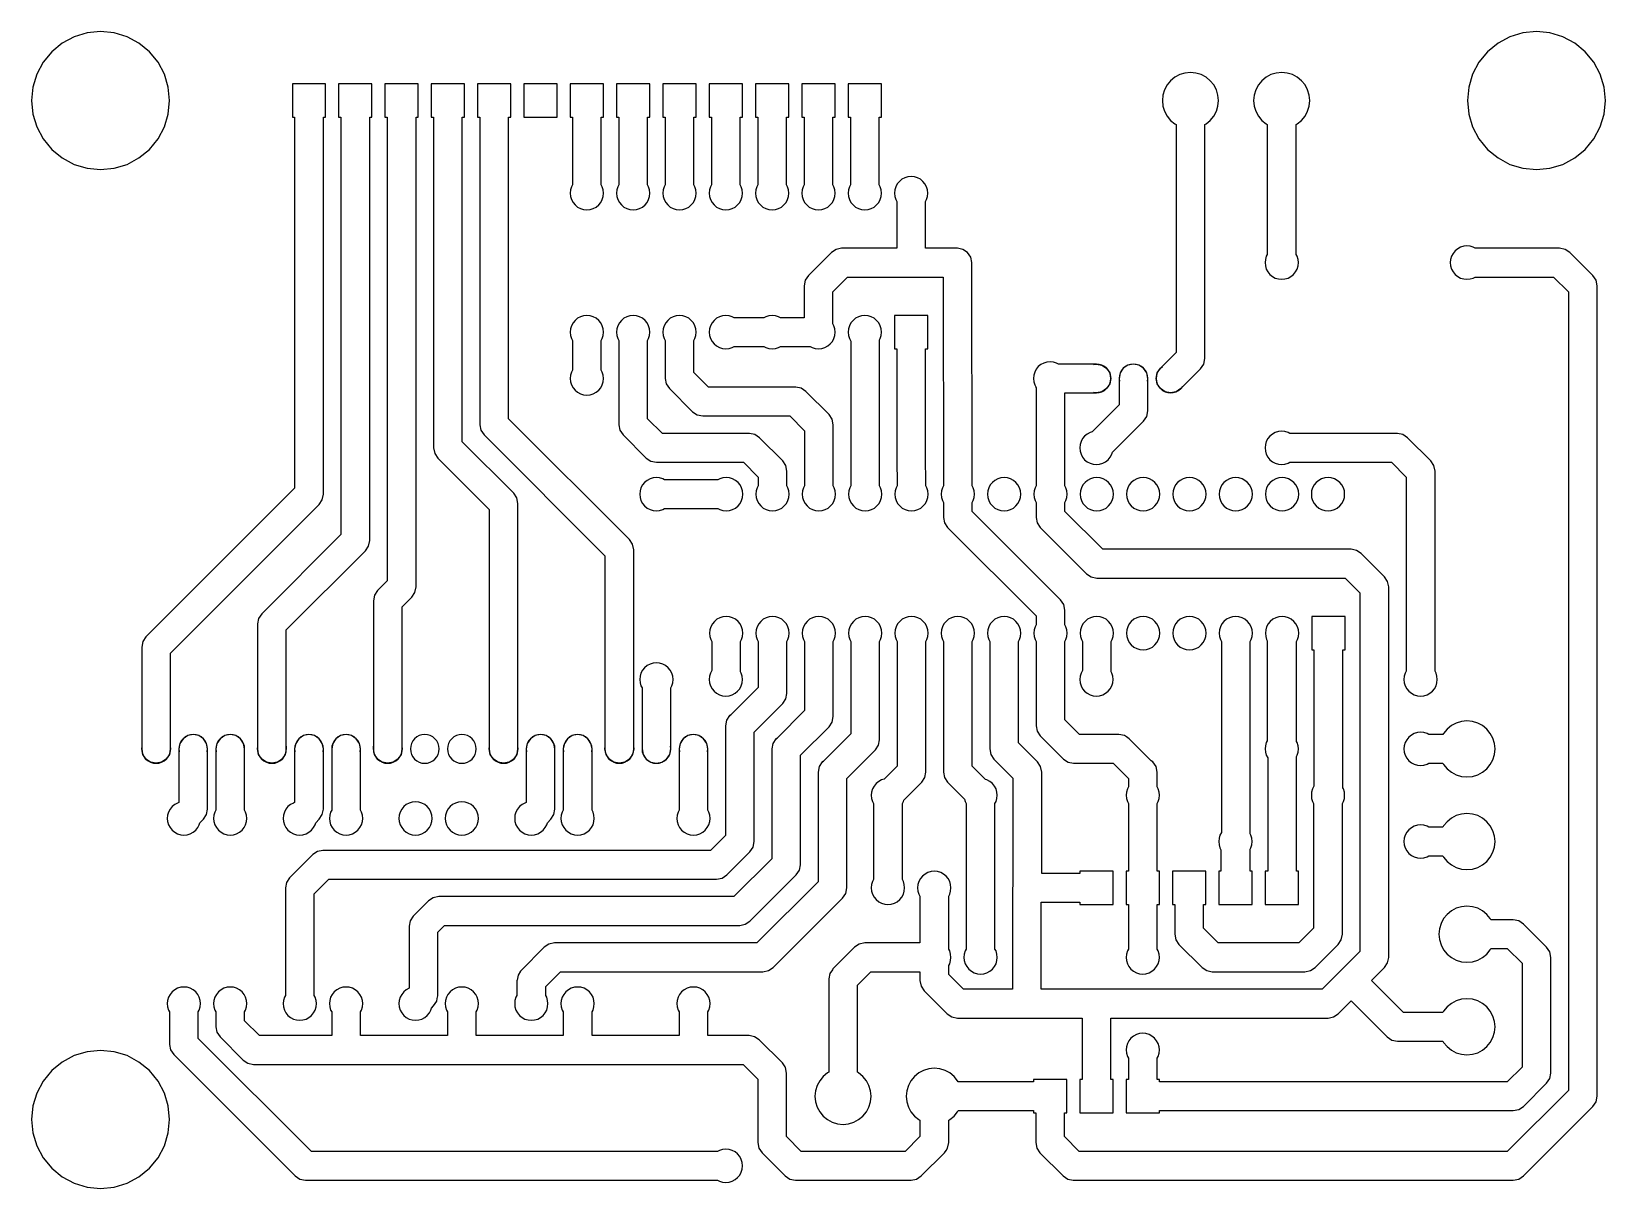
# Model space of a CAD drawing. Extents: x 3.8 to 90.1, y 3.8 to 67.3.
import ezdxf

# ---------------------------------------------------------------- set-up
doc = ezdxf.new("R2010")
doc.units = 0
doc.header["$LTSCALE"] = 0.000394
doc.layers.add('PLAN_1', color=7, linetype='CONTINUOUS')

msp = doc.modelspace()

# ---------------------------------------------------------------- linework, layer by layer
at = {"layer": 'PLAN_1', "color": 7}
for p, q in [((5.515282, 66.649933), (4.9412, 66.178787)), ((6.170235, 67.000023), (5.515282, 66.649933)), ((6.88092, 67.215591), (6.170235, 67.000023)), ((7.619995, 67.288391), (6.88092, 67.215591)), ((8.359077, 67.215591), (7.619995, 67.288391)), ((9.069756, 67.000023), (8.359077, 67.215591)), ((9.724716, 66.649933), (9.069756, 67.000023)), ((10.298798, 66.178787), (9.724716, 66.649933)), ((84.25528, 66.649933), (83.681198, 66.178787)), ((84.91024, 67.000023), (84.25528, 66.649933)), ((85.620918, 67.215591), (84.91024, 67.000023)), ((86.359985, 67.288391), (85.620918, 67.215591)), ((87.099068, 67.215591), (86.359985, 67.288391)), ((87.809746, 67.000023), (87.099068, 67.215591)), ((88.464706, 66.649933), (87.809746, 67.000023)), ((89.038788, 66.178787), (88.464706, 66.649933)), ((4.470055, 65.604713), (4.11998, 64.949753)), ((4.9412, 66.178787), (4.470055, 65.604713)), ((10.769936, 65.604713), (10.298798, 66.178787)), ((11.120018, 64.949753), (10.769936, 65.604713)), ((83.21006, 65.604713), (82.85997, 64.949753)), ((83.681198, 66.178787), (83.21006, 65.604713)), ((89.509926, 65.604713), (89.038788, 66.178787)), ((89.860016, 64.949753), (89.509926, 65.604713)), ((4.11998, 64.949753), (3.904396, 64.239067)), ((11.335609, 64.239067), (11.120018, 64.949753)), ((66.531509, 64.779121), (66.298378, 64.587799)), ((66.797478, 64.92128), (66.531509, 64.779121)), ((67.086067, 65.008827), (66.797478, 64.92128)), ((67.3862, 65.038391), (67.086067, 65.008827)), ((67.686317, 65.008827), (67.3862, 65.038391)), ((67.974907, 64.92128), (67.686317, 65.008827)), ((68.240875, 64.779121), (67.974907, 64.92128)), ((68.474007, 64.587799), (68.240875, 64.779121)), ((71.535309, 64.779121), (71.302177, 64.587799)), ((71.801277, 64.92128), (71.535309, 64.779121)), ((72.089867, 65.008827), (71.801277, 64.92128)), ((72.389999, 65.038391), (72.089867, 65.008827)), ((72.690117, 65.008827), (72.389999, 65.038391)), ((72.978706, 64.92128), (72.690117, 65.008827)), ((73.244675, 64.779121), (72.978706, 64.92128)), ((73.477806, 64.587799), (73.244675, 64.779121)), ((82.85997, 64.949753), (82.644386, 64.239067)), ((90.0756, 64.239067), (89.860016, 64.949753)), ((3.904396, 64.239067), (3.831596, 63.499989)), ((11.408401, 63.499989), (11.335609, 64.239067)), ((19.963402, 64.413391), (18.136597, 64.413391)), ((18.136597, 64.413391), (18.136597, 62.58659)), ((19.963402, 62.58659), (19.963402, 64.413391)), ((22.503395, 64.413391), (20.676598, 64.413391)), ((20.676598, 64.413391), (20.676598, 62.58659)), ((22.503395, 62.58659), (22.503395, 64.413391)), ((25.043396, 64.413391), (23.216599, 64.413391)), ((23.216599, 64.413391), (23.216599, 62.58659)), ((25.043396, 62.58659), (25.043396, 64.413391)), ((27.583397, 64.413391), (25.756599, 64.413391)), ((25.756599, 64.413391), (25.756599, 62.58659)), ((27.583397, 62.58659), (27.583397, 64.413391)), ((30.123398, 64.413391), (28.2966, 64.413391)), ((28.2966, 64.413391), (28.2966, 62.58659)), ((30.123398, 62.58659), (30.123398, 64.413391)), ((32.663399, 64.413391), (30.836597, 64.413391)), ((30.836597, 64.413391), (30.836597, 62.58659)), ((32.663399, 62.58659), (32.663399, 64.413391)), ((35.2034, 64.413391), (33.376598, 64.413391)), ((33.376598, 64.413391), (33.376598, 62.58659)), ((35.2034, 62.58659), (35.2034, 64.413391)), ((37.743397, 64.413391), (35.916599, 64.413391)), ((35.916599, 64.413391), (35.916599, 62.58659)), ((37.743397, 62.58659), (37.743397, 64.413391)), ((40.283398, 64.413391), (38.456596, 64.413391)), ((38.456596, 64.413391), (38.456596, 62.58659)), ((40.283398, 62.58659), (40.283398, 64.413391)), ((42.823399, 64.413391), (40.996597, 64.413391)), ((40.996597, 64.413391), (40.996597, 62.58659)), ((42.823399, 62.58659), (42.823399, 64.413391)), ((45.363388, 64.413391), (43.536598, 64.413391)), ((43.536598, 64.413391), (43.536598, 62.58659)), ((45.363388, 62.58659), (45.363388, 64.413391)), ((47.903397, 64.413391), (46.076599, 64.413391)), ((46.076599, 64.413391), (46.076599, 62.58659)), ((47.903397, 62.58659), (47.903397, 64.413391)), ((50.443398, 64.413391), (48.616596, 64.413391)), ((48.616596, 64.413391), (48.616596, 62.58659)), ((50.443398, 62.58659), (50.443398, 64.413391)), ((65.964897, 64.088707), (65.877357, 63.800121)), ((66.107056, 64.354683), (65.964897, 64.088707)), ((66.298378, 64.587799), (66.107056, 64.354683)), ((68.665329, 64.354683), (68.474007, 64.587799)), ((68.807487, 64.088707), (68.665329, 64.354683)), ((68.895027, 63.800121), (68.807487, 64.088707)), ((70.968697, 64.088707), (70.881157, 63.800121)), ((71.110855, 64.354683), (70.968697, 64.088707)), ((71.302177, 64.587799), (71.110855, 64.354683)), ((73.669128, 64.354683), (73.477806, 64.587799)), ((73.811287, 64.088707), (73.669128, 64.354683)), ((73.898827, 63.800121), (73.811287, 64.088707)), ((82.644386, 64.239067), (82.571594, 63.499989)), ((90.148392, 63.499989), (90.0756, 64.239067)), ((3.831596, 63.499989), (3.904396, 62.76091)), ((11.335609, 62.76091), (11.408401, 63.499989)), ((65.877357, 63.800121), (65.847794, 63.499989)), ((65.847794, 63.499989), (65.877357, 63.199871)), ((65.877357, 63.199871), (65.964897, 62.91127)), ((68.807487, 62.91127), (68.895027, 63.199871)), ((68.924591, 63.499989), (68.895027, 63.800121)), ((68.895027, 63.199871), (68.924591, 63.499989)), ((70.881157, 63.800121), (70.851601, 63.499989)), ((70.851601, 63.499989), (70.881157, 63.199871)), ((70.881157, 63.199871), (70.968697, 62.91127)), ((73.811287, 62.91127), (73.898827, 63.199871)), ((73.928391, 63.499989), (73.898827, 63.800121)), ((73.898827, 63.199871), (73.928391, 63.499989)), ((82.571594, 63.499989), (82.644386, 62.76091)), ((90.0756, 62.76091), (90.148392, 63.499989)), ((3.904396, 62.76091), (4.11998, 62.050228)), ((11.120018, 62.050228), (11.335609, 62.76091)), ((18.136597, 62.58659), (18.261597, 62.58659)), ((18.261597, 62.58659), (18.261597, 42.236549)), ((19.838402, 41.909988), (19.838402, 62.58659)), ((19.838402, 62.58659), (19.963402, 62.58659)), ((20.676598, 62.58659), (20.801598, 62.58659)), ((20.801598, 62.58659), (20.801598, 39.696548)), ((22.378395, 39.369991), (22.378395, 62.58659)), ((22.378395, 62.58659), (22.503395, 62.58659)), ((23.216599, 62.58659), (23.341599, 62.58659)), ((23.341599, 62.58659), (23.341599, 37.156559)), ((24.918396, 36.82999), (24.918396, 62.58659)), ((24.918396, 62.58659), (25.043396, 62.58659)), ((25.756599, 62.58659), (25.881599, 62.58659)), ((25.881599, 62.58659), (25.881599, 44.449989)), ((27.458397, 44.77655), (27.458397, 62.58659)), ((27.458397, 62.58659), (27.583397, 62.58659)), ((28.2966, 62.58659), (28.4216, 62.58659)), ((28.4216, 62.58659), (28.4216, 45.71999)), ((29.998398, 46.046551), (29.998398, 62.58659)), ((29.998398, 62.58659), (30.123398, 62.58659)), ((30.836597, 62.58659), (32.663399, 62.58659)), ((33.376598, 62.58659), (33.501598, 62.58659)), ((33.501598, 62.58659), (33.501598, 58.87331)), ((35.0784, 58.87331), (35.0784, 62.58659)), ((35.0784, 62.58659), (35.2034, 62.58659)), ((35.916599, 62.58659), (36.041599, 62.58659)), ((36.041599, 62.58659), (36.041599, 58.87331)), ((37.618397, 58.87331), (37.618397, 62.58659)), ((37.618397, 62.58659), (37.743397, 62.58659)), ((38.456596, 62.58659), (38.581596, 62.58659)), ((38.581596, 62.58659), (38.581596, 58.87331)), ((40.158398, 58.87331), (40.158398, 62.58659)), ((40.158398, 62.58659), (40.283398, 62.58659)), ((40.996597, 62.58659), (41.121597, 62.58659)), ((41.121597, 62.58659), (41.121597, 58.87331)), ((42.698399, 58.87331), (42.698399, 62.58659)), ((42.698399, 62.58659), (42.823399, 62.58659)), ((43.536598, 62.58659), (43.661598, 62.58659)), ((43.661598, 62.58659), (43.661598, 58.87331)), ((45.238388, 58.87331), (45.238388, 62.58659)), ((45.238388, 62.58659), (45.363388, 62.58659)), ((46.076599, 62.58659), (46.201599, 62.58659)), ((46.201599, 62.58659), (46.201599, 58.87331)), ((47.778397, 58.87331), (47.778397, 62.58659)), ((47.778397, 62.58659), (47.903397, 62.58659)), ((48.616596, 62.58659), (48.741596, 62.58659)), ((48.741596, 62.58659), (48.741596, 58.87331)), ((50.318398, 58.87331), (50.318398, 62.58659)), ((50.318398, 62.58659), (50.443398, 62.58659)), ((65.964897, 62.91127), (66.107056, 62.645302)), ((66.107056, 62.645302), (66.298378, 62.412182)), ((66.298378, 62.412182), (66.531509, 62.22086)), ((66.531509, 62.22086), (66.597794, 62.185429)), ((66.597794, 62.185429), (66.597794, 49.678761)), ((68.174591, 62.185429), (68.240875, 62.22086)), ((68.174591, 49.352188), (68.174591, 62.185429)), ((68.240875, 62.22086), (68.474007, 62.412182)), ((68.474007, 62.412182), (68.665329, 62.645302)), ((68.665329, 62.645302), (68.807487, 62.91127)), ((70.968697, 62.91127), (71.110855, 62.645302)), ((71.110855, 62.645302), (71.302177, 62.412182)), ((71.302177, 62.412182), (71.535309, 62.22086)), ((71.535309, 62.22086), (71.601601, 62.185429)), ((71.601601, 62.185429), (71.601601, 55.06332)), ((73.178391, 62.185429), (73.244675, 62.22086)), ((73.178391, 55.06332), (73.178391, 62.185429)), ((73.244675, 62.22086), (73.477806, 62.412182)), ((73.477806, 62.412182), (73.669128, 62.645302)), ((73.669128, 62.645302), (73.811287, 62.91127)), ((82.644386, 62.76091), (82.85997, 62.050228)), ((89.860016, 62.050228), (90.0756, 62.76091)), ((4.11998, 62.050228), (4.470055, 61.395271)), ((4.470055, 61.395271), (4.9412, 60.82119)), ((10.298798, 60.82119), (10.769936, 61.395271)), ((10.769936, 61.395271), (11.120018, 62.050228)), ((82.85997, 62.050228), (83.21006, 61.395271)), ((83.21006, 61.395271), (83.681198, 60.82119)), ((89.038788, 60.82119), (89.509926, 61.395271)), ((89.509926, 61.395271), (89.860016, 62.050228)), ((4.9412, 60.82119), (5.515282, 60.350052)), ((9.724716, 60.350052), (10.298798, 60.82119)), ((83.681198, 60.82119), (84.25528, 60.350052)), ((88.464722, 60.350052), (89.038788, 60.82119)), ((5.515282, 60.350052), (6.170235, 59.999969)), ((6.170235, 59.999969), (6.88092, 59.784389)), ((6.88092, 59.784389), (7.619995, 59.71159)), ((7.619995, 59.71159), (8.359077, 59.784389)), ((8.359077, 59.784389), (9.069756, 59.999969)), ((9.069756, 59.999969), (9.724716, 60.350052)), ((84.25528, 60.350052), (84.91024, 59.999969)), ((84.91024, 59.999969), (85.620918, 59.784389)), ((85.620918, 59.784389), (86.359985, 59.71159)), ((86.359985, 59.71159), (87.099068, 59.784389)), ((87.099068, 59.784389), (87.809746, 59.999969)), ((87.809746, 59.999969), (88.464722, 60.350052)), ((33.446129, 58.769531), (33.39415, 58.59819)), ((33.501598, 58.87331), (33.446129, 58.769531)), ((35.133869, 58.769531), (35.0784, 58.87331)), ((35.185848, 58.59819), (35.133869, 58.769531)), ((35.98613, 58.769531), (35.934147, 58.59819)), ((36.041599, 58.87331), (35.98613, 58.769531)), ((37.673866, 58.769531), (37.618397, 58.87331)), ((37.725838, 58.59819), (37.673866, 58.769531)), ((38.526127, 58.769531), (38.474148, 58.59819)), ((38.581596, 58.87331), (38.526127, 58.769531)), ((40.213867, 58.769531), (40.158398, 58.87331)), ((40.265846, 58.59819), (40.213867, 58.769531)), ((41.066128, 58.769531), (41.014149, 58.59819)), ((41.121597, 58.87331), (41.066128, 58.769531)), ((42.753868, 58.769531), (42.698399, 58.87331)), ((42.805847, 58.59819), (42.753868, 58.769531)), ((43.606129, 58.769531), (43.55415, 58.59819)), ((43.661598, 58.87331), (43.606129, 58.769531)), ((45.293858, 58.769531), (45.238388, 58.87331)), ((45.345837, 58.59819), (45.293858, 58.769531)), ((46.14613, 58.769531), (46.094147, 58.59819)), ((46.201599, 58.87331), (46.14613, 58.769531)), ((47.83387, 58.769531), (47.778397, 58.87331)), ((47.885838, 58.59819), (47.83387, 58.769531)), ((48.686127, 58.769531), (48.634148, 58.59819)), ((48.741596, 58.87331), (48.686127, 58.769531)), ((50.373867, 58.769531), (50.318398, 58.87331)), ((50.42585, 58.59819), (50.373867, 58.769531)), ((51.226128, 58.769531), (51.174149, 58.59819)), ((51.310539, 58.927448), (51.226128, 58.769531)), ((51.424129, 59.065861), (51.310539, 58.927448)), ((51.562538, 59.179451), (51.424129, 59.065861)), ((51.720459, 59.263859), (51.562538, 59.179451)), ((51.8918, 59.315842), (51.720459, 59.263859)), ((52.07, 59.333389), (51.8918, 59.315842)), ((52.248188, 59.315842), (52.07, 59.333389)), ((52.419537, 59.263859), (52.248188, 59.315842)), ((52.577457, 59.179451), (52.419537, 59.263859)), ((52.71587, 59.065861), (52.577457, 59.179451)), ((52.829456, 58.927448), (52.71587, 59.065861)), ((52.913868, 58.769531), (52.829456, 58.927448)), ((52.965847, 58.59819), (52.913868, 58.769531)), ((33.39415, 58.59819), (33.376598, 58.419991)), ((33.376598, 58.419991), (33.39415, 58.241791)), ((33.39415, 58.241791), (33.446129, 58.07045)), ((33.446129, 58.07045), (33.530537, 57.912529)), ((33.530537, 57.912529), (33.644127, 57.77412)), ((34.935867, 57.77412), (35.049458, 57.912529)), ((35.049458, 57.912529), (35.133869, 58.07045)), ((35.133869, 58.07045), (35.185848, 58.241791)), ((35.2034, 58.419991), (35.185848, 58.59819)), ((35.185848, 58.241791), (35.2034, 58.419991)), ((35.934147, 58.59819), (35.916599, 58.419991)), ((35.916599, 58.419991), (35.934147, 58.241791)), ((35.934147, 58.241791), (35.98613, 58.07045)), ((35.98613, 58.07045), (36.070538, 57.912529)), ((36.070538, 57.912529), (36.184128, 57.77412)), ((37.475868, 57.77412), (37.589458, 57.912529)), ((37.589458, 57.912529), (37.673866, 58.07045)), ((37.673866, 58.07045), (37.725838, 58.241791)), ((37.743397, 58.419991), (37.725838, 58.59819)), ((37.725838, 58.241791), (37.743397, 58.419991)), ((38.474148, 58.59819), (38.456596, 58.419991)), ((38.456596, 58.419991), (38.474148, 58.241791)), ((38.474148, 58.241791), (38.526127, 58.07045)), ((38.526127, 58.07045), (38.610538, 57.912529)), ((38.610538, 57.912529), (38.724129, 57.77412)), ((40.015869, 57.77412), (40.129459, 57.912529)), ((40.129459, 57.912529), (40.213867, 58.07045)), ((40.213867, 58.07045), (40.265846, 58.241791)), ((40.283398, 58.419991), (40.265846, 58.59819)), ((40.265846, 58.241791), (40.283398, 58.419991)), ((41.014149, 58.59819), (40.996597, 58.419991)), ((40.996597, 58.419991), (41.014149, 58.241791)), ((41.014149, 58.241791), (41.066128, 58.07045)), ((41.066128, 58.07045), (41.150539, 57.912529)), ((41.150539, 57.912529), (41.26413, 57.77412)), ((42.555866, 57.77412), (42.669456, 57.912529)), ((42.669456, 57.912529), (42.753868, 58.07045)), ((42.753868, 58.07045), (42.805847, 58.241791)), ((42.823399, 58.419991), (42.805847, 58.59819)), ((42.805847, 58.241791), (42.823399, 58.419991)), ((43.55415, 58.59819), (43.536598, 58.419991)), ((43.536598, 58.419991), (43.55415, 58.241791)), ((43.55415, 58.241791), (43.606129, 58.07045)), ((43.606129, 58.07045), (43.690536, 57.912529)), ((43.690536, 57.912529), (43.804127, 57.77412)), ((45.095867, 57.77412), (45.209457, 57.912529)), ((45.209457, 57.912529), (45.293858, 58.07045)), ((45.293858, 58.07045), (45.345837, 58.241791)), ((45.363388, 58.419991), (45.345837, 58.59819)), ((45.345837, 58.241791), (45.363388, 58.419991)), ((46.094147, 58.59819), (46.076599, 58.419991)), ((46.076599, 58.419991), (46.094147, 58.241791)), ((46.094147, 58.241791), (46.14613, 58.07045)), ((46.14613, 58.07045), (46.230537, 57.912529)), ((46.230537, 57.912529), (46.344128, 57.77412)), ((47.635868, 57.77412), (47.749458, 57.912529)), ((47.749458, 57.912529), (47.83387, 58.07045)), ((47.83387, 58.07045), (47.885838, 58.241791)), ((47.903397, 58.419991), (47.885838, 58.59819)), ((47.885838, 58.241791), (47.903397, 58.419991)), ((48.634148, 58.59819), (48.616596, 58.419991)), ((48.616596, 58.419991), (48.634148, 58.241791)), ((48.634148, 58.241791), (48.686127, 58.07045)), ((48.686127, 58.07045), (48.770538, 57.912529)), ((48.770538, 57.912529), (48.884129, 57.77412)), ((50.175869, 57.77412), (50.289459, 57.912529)), ((50.289459, 57.912529), (50.373867, 58.07045)), ((50.373867, 58.07045), (50.42585, 58.241791)), ((50.443398, 58.419991), (50.42585, 58.59819)), ((50.42585, 58.241791), (50.443398, 58.419991)), ((51.174149, 58.59819), (51.156597, 58.419991)), ((51.156597, 58.419991), (51.174149, 58.241791)), ((51.174149, 58.241791), (51.226128, 58.07045)), ((51.226128, 58.07045), (51.281597, 57.966671)), ((51.281597, 57.966671), (51.281597, 55.398392)), ((52.858398, 57.966671), (52.913868, 58.07045)), ((52.858398, 55.398392), (52.858398, 57.966671)), ((52.913868, 58.07045), (52.965847, 58.241791)), ((52.983398, 58.419991), (52.965847, 58.59819)), ((52.965847, 58.241791), (52.983398, 58.419991)), ((33.644127, 57.77412), (33.782539, 57.66053)), ((33.782539, 57.66053), (33.940456, 57.576118)), ((33.940456, 57.576118), (34.111797, 57.524139)), ((34.111797, 57.524139), (34.289997, 57.506592)), ((34.289997, 57.506592), (34.468197, 57.524139)), ((34.468197, 57.524139), (34.639538, 57.576118)), ((34.639538, 57.576118), (34.797459, 57.66053)), ((34.797459, 57.66053), (34.935867, 57.77412)), ((36.184128, 57.77412), (36.322536, 57.66053)), ((36.322536, 57.66053), (36.480457, 57.576118)), ((36.480457, 57.576118), (36.651798, 57.524139)), ((36.651798, 57.524139), (36.829998, 57.506592)), ((36.829998, 57.506592), (37.008186, 57.524139)), ((37.008186, 57.524139), (37.179539, 57.576118)), ((37.179539, 57.576118), (37.33746, 57.66053)), ((37.33746, 57.66053), (37.475868, 57.77412)), ((38.724129, 57.77412), (38.862537, 57.66053)), ((38.862537, 57.66053), (39.020458, 57.576118)), ((39.020458, 57.576118), (39.191799, 57.524139)), ((39.191799, 57.524139), (39.369999, 57.506592)), ((39.369999, 57.506592), (39.548187, 57.524139)), ((39.548187, 57.524139), (39.71954, 57.576118)), ((39.71954, 57.576118), (39.877457, 57.66053)), ((39.877457, 57.66053), (40.015869, 57.77412)), ((41.26413, 57.77412), (41.402538, 57.66053)), ((41.402538, 57.66053), (41.560459, 57.576118)), ((41.560459, 57.576118), (41.731796, 57.524139)), ((41.731796, 57.524139), (41.91, 57.506592)), ((41.91, 57.506592), (42.0882, 57.524139)), ((42.0882, 57.524139), (42.259537, 57.576118)), ((42.259537, 57.576118), (42.417458, 57.66053)), ((42.417458, 57.66053), (42.555866, 57.77412)), ((43.804127, 57.77412), (43.942539, 57.66053)), ((43.942539, 57.66053), (44.100456, 57.576118)), ((44.100456, 57.576118), (44.271797, 57.524139)), ((44.271797, 57.524139), (44.449997, 57.506592)), ((44.449997, 57.506592), (44.628189, 57.524139)), ((44.628189, 57.524139), (44.799538, 57.576118)), ((44.799538, 57.576118), (44.957447, 57.66053)), ((44.957447, 57.66053), (45.095867, 57.77412)), ((46.344128, 57.77412), (46.482536, 57.66053)), ((46.482536, 57.66053), (46.640457, 57.576118)), ((46.640457, 57.576118), (46.811798, 57.524139)), ((46.811798, 57.524139), (46.989998, 57.506592)), ((46.989998, 57.506592), (47.16819, 57.524139)), ((47.16819, 57.524139), (47.339539, 57.576118)), ((47.339539, 57.576118), (47.497448, 57.66053)), ((47.497448, 57.66053), (47.635868, 57.77412)), ((48.884129, 57.77412), (49.022537, 57.66053)), ((49.022537, 57.66053), (49.180458, 57.576118)), ((49.180458, 57.576118), (49.351799, 57.524139)), ((49.351799, 57.524139), (49.529999, 57.506592)), ((49.529999, 57.506592), (49.708187, 57.524139)), ((49.708187, 57.524139), (49.879539, 57.576118)), ((49.879539, 57.576118), (50.037457, 57.66053)), ((50.037457, 57.66053), (50.175869, 57.77412)), ((47.958286, 55.338379), (47.702518, 55.167469)), ((48.259998, 55.398392), (47.958286, 55.338379)), ((51.281597, 55.398392), (48.259998, 55.398392)), ((53.339996, 55.398392), (52.858398, 55.398392)), ((54.609997, 55.398392), (53.339996, 55.398392)), ((54.911697, 55.338379), (54.609997, 55.398392)), ((55.167477, 55.167469), (54.911697, 55.338379)), ((81.904129, 55.255859), (81.790527, 55.117451)), ((82.042542, 55.36945), (81.904129, 55.255859)), ((82.200447, 55.453861), (82.042542, 55.36945)), ((82.371796, 55.50584), (82.200447, 55.453861)), ((82.549988, 55.523392), (82.371796, 55.50584)), ((82.728188, 55.50584), (82.549988, 55.523392)), ((82.899536, 55.453861), (82.728188, 55.50584)), ((83.003311, 55.398392), (82.899536, 55.453861)), ((87.629997, 55.398392), (83.003311, 55.398392)), ((87.931702, 55.338379), (87.629997, 55.398392)), ((88.187477, 55.167469), (87.931702, 55.338379)), ((47.702518, 55.167469), (46.432518, 53.897469)), ((55.338379, 54.911701), (55.167477, 55.167469)), ((55.398388, 54.609989), (55.338379, 54.911701)), ((55.417988, 42.36467), (55.398388, 54.609989)), ((71.494148, 54.788189), (71.476601, 54.609989)), ((71.476601, 54.609989), (71.494148, 54.431801)), ((71.546127, 54.95953), (71.494148, 54.788189)), ((71.494148, 54.431801), (71.546127, 54.260448)), ((71.601601, 55.06332), (71.546127, 54.95953)), ((73.233856, 54.95953), (73.178391, 55.06332)), ((73.285835, 54.788189), (73.233856, 54.95953)), ((73.233856, 54.260448), (73.285835, 54.431801)), ((73.303391, 54.609989), (73.285835, 54.788189)), ((73.285835, 54.431801), (73.303391, 54.609989)), ((81.654144, 54.788189), (81.636597, 54.609989)), ((81.636597, 54.609989), (81.654144, 54.431801)), ((81.706131, 54.95953), (81.654144, 54.788189)), ((81.654144, 54.431801), (81.706131, 54.260448)), ((81.790527, 55.117451), (81.706131, 54.95953)), ((89.457466, 53.897469), (88.187477, 55.167469)), ((46.261608, 53.641701), (46.201599, 53.339989)), ((46.432518, 53.897469), (46.261608, 53.641701)), ((47.778397, 53.013432), (48.586559, 53.82159)), ((48.586559, 53.82159), (52.07, 53.82159)), ((52.07, 53.82159), (53.339996, 53.82159)), ((53.339996, 53.82159), (53.822857, 53.82159)), ((53.822857, 53.82159), (53.841198, 42.361961)), ((71.546127, 54.260448), (71.630524, 54.102531)), ((71.630524, 54.102531), (71.744118, 53.964119)), ((71.744118, 53.964119), (71.882538, 53.850529)), ((71.882538, 53.850529), (72.040451, 53.766121)), ((72.040451, 53.766121), (72.2118, 53.714142)), ((72.2118, 53.714142), (72.389999, 53.69659)), ((72.389999, 53.69659), (72.568192, 53.714142)), ((72.568192, 53.714142), (72.73954, 53.766121)), ((72.73954, 53.766121), (72.897446, 53.850529)), ((72.897446, 53.850529), (73.035866, 53.964119)), ((73.035866, 53.964119), (73.14946, 54.102531)), ((73.14946, 54.102531), (73.233856, 54.260448)), ((81.706131, 54.260448), (81.790527, 54.102531)), ((81.790527, 54.102531), (81.904129, 53.964119)), ((81.904129, 53.964119), (82.042542, 53.850529)), ((82.042542, 53.850529), (82.200447, 53.766121)), ((82.200447, 53.766121), (82.371796, 53.714142)), ((82.371796, 53.714142), (82.549988, 53.69659)), ((82.549988, 53.69659), (82.728188, 53.714142)), ((82.728188, 53.714142), (82.899536, 53.766121)), ((82.899536, 53.766121), (83.003311, 53.82159)), ((83.003311, 53.82159), (87.303436, 53.82159)), ((87.303436, 53.82159), (88.111588, 53.013432)), ((89.62838, 53.641701), (89.457466, 53.897469)), ((89.688385, 53.339989), (89.62838, 53.641701)), ((46.201599, 53.339989), (46.201599, 51.58839)), ((47.778397, 51.253311), (47.778397, 53.013432)), ((88.111588, 53.013432), (88.111588, 9.21656)), ((89.688385, 8.88999), (89.688385, 53.339989)), ((33.39415, 50.978191), (33.376598, 50.799992)), ((33.446129, 51.149529), (33.39415, 50.978191)), ((33.530537, 51.307449), (33.446129, 51.149529)), ((33.644127, 51.445862), (33.530537, 51.307449)), ((33.782539, 51.559448), (33.644127, 51.445862)), ((33.940456, 51.64386), (33.782539, 51.559448)), ((34.111797, 51.695839), (33.940456, 51.64386)), ((34.289997, 51.71339), (34.111797, 51.695839)), ((34.468197, 51.695839), (34.289997, 51.71339)), ((34.639538, 51.64386), (34.468197, 51.695839)), ((34.797459, 51.559448), (34.639538, 51.64386)), ((34.935867, 51.445862), (34.797459, 51.559448)), ((35.049458, 51.307449), (34.935867, 51.445862)), ((35.133869, 51.149529), (35.049458, 51.307449)), ((35.185848, 50.978191), (35.133869, 51.149529)), ((35.2034, 50.799992), (35.185848, 50.978191)), ((35.934147, 50.978191), (35.916599, 50.799992)), ((35.98613, 51.149529), (35.934147, 50.978191)), ((36.070538, 51.307449), (35.98613, 51.149529)), ((36.184128, 51.445862), (36.070538, 51.307449)), ((36.322536, 51.559448), (36.184128, 51.445862)), ((36.480457, 51.64386), (36.322536, 51.559448)), ((36.651798, 51.695839), (36.480457, 51.64386)), ((36.829998, 51.71339), (36.651798, 51.695839)), ((37.008186, 51.695839), (36.829998, 51.71339)), ((37.179539, 51.64386), (37.008186, 51.695839)), ((37.33746, 51.559448), (37.179539, 51.64386)), ((37.475868, 51.445862), (37.33746, 51.559448)), ((37.589458, 51.307449), (37.475868, 51.445862)), ((37.673866, 51.149529), (37.589458, 51.307449)), ((37.725838, 50.978191), (37.673866, 51.149529)), ((37.743397, 50.799992), (37.725838, 50.978191)), ((38.474148, 50.978191), (38.456596, 50.799992)), ((38.526127, 51.149529), (38.474148, 50.978191)), ((38.610538, 51.307449), (38.526127, 51.149529)), ((38.724129, 51.445862), (38.610538, 51.307449)), ((38.862537, 51.559448), (38.724129, 51.445862)), ((39.020458, 51.64386), (38.862537, 51.559448)), ((39.191799, 51.695839), (39.020458, 51.64386)), ((39.369999, 51.71339), (39.191799, 51.695839)), ((39.548187, 51.695839), (39.369999, 51.71339)), ((39.71954, 51.64386), (39.548187, 51.695839)), ((39.877457, 51.559448), (39.71954, 51.64386)), ((40.015869, 51.445862), (39.877457, 51.559448)), ((40.129459, 51.307449), (40.015869, 51.445862)), ((40.213867, 51.149529), (40.129459, 51.307449)), ((40.265846, 50.978191), (40.213867, 51.149529)), ((40.283398, 50.799992), (40.265846, 50.978191)), ((41.014149, 50.978191), (40.996597, 50.799992)), ((41.066128, 51.149529), (41.014149, 50.978191)), ((41.150539, 51.307449), (41.066128, 51.149529)), ((41.26413, 51.445862), (41.150539, 51.307449)), ((41.402538, 51.559448), (41.26413, 51.445862)), ((41.560459, 51.64386), (41.402538, 51.559448)), ((41.731796, 51.695839), (41.560459, 51.64386)), ((41.91, 51.71339), (41.731796, 51.695839)), ((42.0882, 51.695839), (41.91, 51.71339)), ((42.259537, 51.64386), (42.0882, 51.695839)), ((42.363308, 51.58839), (42.259537, 51.64386)), ((43.996677, 51.58839), (42.363308, 51.58839)), ((44.100456, 51.64386), (43.996677, 51.58839)), ((44.271797, 51.695839), (44.100456, 51.64386)), ((44.449997, 51.71339), (44.271797, 51.695839)), ((44.628189, 51.695839), (44.449997, 51.71339)), ((44.799538, 51.64386), (44.628189, 51.695839)), ((44.903309, 51.58839), (44.799538, 51.64386)), ((46.201599, 51.58839), (44.903309, 51.58839)), ((47.83387, 51.149529), (47.778397, 51.253311)), ((47.885838, 50.978191), (47.83387, 51.149529)), ((47.903397, 50.799992), (47.885838, 50.978191)), ((48.634148, 50.978191), (48.616596, 50.799992)), ((48.686127, 51.149529), (48.634148, 50.978191)), ((48.770538, 51.307449), (48.686127, 51.149529)), ((48.884129, 51.445862), (48.770538, 51.307449)), ((49.022537, 51.559448), (48.884129, 51.445862)), ((49.180458, 51.64386), (49.022537, 51.559448)), ((49.351799, 51.695839), (49.180458, 51.64386)), ((49.529999, 51.71339), (49.351799, 51.695839)), ((49.708187, 51.695839), (49.529999, 51.71339)), ((49.879539, 51.64386), (49.708187, 51.695839)), ((50.037457, 51.559448), (49.879539, 51.64386)), ((50.175869, 51.445862), (50.037457, 51.559448)), ((50.289459, 51.307449), (50.175869, 51.445862)), ((50.373867, 51.149529), (50.289459, 51.307449)), ((50.42585, 50.978191), (50.373867, 51.149529)), ((50.443398, 50.799992), (50.42585, 50.978191)), ((52.983398, 51.71339), (51.156597, 51.71339)), ((51.156597, 51.71339), (51.156597, 49.886589)), ((52.983398, 49.886589), (52.983398, 51.71339)), ((33.376598, 50.799992), (33.39415, 50.621792)), ((33.39415, 50.621792), (33.446129, 50.450451)), ((33.446129, 50.450451), (33.501598, 50.346668)), ((33.501598, 50.346668), (33.501598, 48.71331)), ((35.0784, 50.346668), (35.133869, 50.450451)), ((35.0784, 48.71331), (35.0784, 50.346668)), ((35.133869, 50.450451), (35.185848, 50.621792)), ((35.185848, 50.621792), (35.2034, 50.799992)), ((35.916599, 50.799992), (35.934147, 50.621792)), ((35.934147, 50.621792), (35.98613, 50.450451)), ((35.98613, 50.450451), (36.041599, 50.346668)), ((36.041599, 50.346668), (36.041599, 45.71999)), ((37.618397, 50.346668), (37.673866, 50.450451)), ((37.618397, 46.046551), (37.618397, 50.346668)), ((37.673866, 50.450451), (37.725838, 50.621792)), ((37.725838, 50.621792), (37.743397, 50.799992)), ((38.456596, 50.799992), (38.474148, 50.621792)), ((38.474148, 50.621792), (38.526127, 50.450451)), ((38.526127, 50.450451), (38.581596, 50.346668)), ((38.581596, 50.346668), (38.581596, 48.259991)), ((40.158398, 50.346668), (40.213867, 50.450451)), ((40.158398, 48.586552), (40.158398, 50.346668)), ((40.213867, 50.450451), (40.265846, 50.621792)), ((40.265846, 50.621792), (40.283398, 50.799992)), ((40.996597, 50.799992), (41.014149, 50.621792)), ((41.014149, 50.621792), (41.066128, 50.450451)), ((41.066128, 50.450451), (41.150539, 50.29253)), ((41.150539, 50.29253), (41.26413, 50.154121)), ((41.26413, 50.154121), (41.402538, 50.040531)), ((47.497448, 50.040531), (47.635868, 50.154121)), ((47.635868, 50.154121), (47.749458, 50.29253)), ((47.749458, 50.29253), (47.83387, 50.450451)), ((47.83387, 50.450451), (47.885838, 50.621792)), ((47.885838, 50.621792), (47.903397, 50.799992)), ((48.616596, 50.799992), (48.634148, 50.621792)), ((48.634148, 50.621792), (48.686127, 50.450451)), ((48.686127, 50.450451), (48.761917, 50.308651)), ((48.761917, 50.308651), (48.761917, 42.363312)), ((50.338718, 50.384689), (50.373867, 50.450451)), ((50.338718, 42.363312), (50.338718, 50.384689)), ((50.373867, 50.450451), (50.42585, 50.621792)), ((50.42585, 50.621792), (50.443398, 50.799992)), ((41.402538, 50.040531), (41.560459, 49.95612)), ((41.560459, 49.95612), (41.731796, 49.90414)), ((41.731796, 49.90414), (41.91, 49.886589)), ((41.91, 49.886589), (42.0882, 49.90414)), ((42.0882, 49.90414), (42.259537, 49.95612)), ((42.259537, 49.95612), (42.363308, 50.011589)), ((42.363308, 50.011589), (43.996677, 50.011589)), ((43.996677, 50.011589), (44.100456, 49.95612)), ((44.100456, 49.95612), (44.271797, 49.90414)), ((44.271797, 49.90414), (44.449997, 49.886589)), ((44.449997, 49.886589), (44.628189, 49.90414)), ((44.628189, 49.90414), (44.799538, 49.95612)), ((44.799538, 49.95612), (44.903309, 50.011589)), ((44.903309, 50.011589), (46.536678, 50.011589)), ((46.536678, 50.011589), (46.640457, 49.95612)), ((46.640457, 49.95612), (46.811798, 49.90414)), ((46.811798, 49.90414), (46.989998, 49.886589)), ((46.989998, 49.886589), (47.16819, 49.90414)), ((47.16819, 49.90414), (47.339539, 49.95612)), ((47.339539, 49.95612), (47.497448, 50.040531)), ((51.156597, 49.886589), (51.281597, 49.886589)), ((51.281597, 49.886589), (51.281597, 43.179989)), ((52.858398, 43.282131), (52.858398, 49.886589)), ((52.858398, 49.886589), (52.983398, 49.886589)), ((66.597794, 49.678761), (65.736519, 48.817471)), ((68.114578, 49.05048), (68.174591, 49.352188)), ((33.39415, 48.43819), (33.376598, 48.259991)), ((33.446129, 48.609531), (33.39415, 48.43819)), ((33.501598, 48.71331), (33.446129, 48.609531)), ((35.133869, 48.609531), (35.0784, 48.71331)), ((35.185848, 48.43819), (35.133869, 48.609531)), ((35.2034, 48.259991), (35.185848, 48.43819)), ((40.966557, 47.778389), (40.158398, 48.586552)), ((58.794147, 48.43819), (58.7766, 48.259991)), ((58.846127, 48.609531), (58.794147, 48.43819)), ((58.930538, 48.767448), (58.846127, 48.609531)), ((59.044128, 48.905861), (58.930538, 48.767448)), ((59.182537, 49.019451), (59.044128, 48.905861)), ((59.340458, 49.103859), (59.182537, 49.019451)), ((59.511799, 49.155842), (59.340458, 49.103859)), ((59.689999, 49.173389), (59.511799, 49.155842)), ((59.868187, 49.155842), (59.689999, 49.173389)), ((60.039539, 49.103859), (59.868187, 49.155842)), ((60.143307, 49.048389), (60.039539, 49.103859)), ((62.229996, 49.048389), (60.143307, 49.048389)), ((62.076187, 49.033241), (62.229996, 49.048389)), ((62.383808, 49.033241), (62.229996, 49.048389)), ((62.229996, 49.048389), (62.531708, 48.98838)), ((62.531708, 48.98838), (62.383808, 49.033241)), ((62.668007, 48.91552), (62.531708, 48.98838)), ((62.531708, 48.98838), (62.787476, 48.817471)), ((62.787476, 48.817471), (62.668007, 48.91552)), ((62.885529, 48.698002), (62.787476, 48.817471)), ((62.787476, 48.817471), (62.958378, 48.561699)), ((62.958378, 48.561699), (62.885529, 48.698002)), ((63.00325, 48.413799), (62.958378, 48.561699)), ((62.958378, 48.561699), (63.018387, 48.259991)), ((63.018387, 48.259991), (63.00325, 48.413799)), ((63.533607, 48.561699), (63.473598, 48.259991)), ((63.488747, 48.413799), (63.473598, 48.259991)), ((63.533607, 48.561699), (63.488747, 48.413799)), ((63.704506, 48.817471), (63.533607, 48.561699)), ((63.606468, 48.698002), (63.533607, 48.561699)), ((63.704506, 48.817471), (63.606468, 48.698002)), ((63.960289, 48.98838), (63.704506, 48.817471)), ((63.82399, 48.91552), (63.704506, 48.817471)), ((63.960289, 48.98838), (63.82399, 48.91552)), ((64.261986, 49.048389), (63.960289, 48.98838)), ((64.108177, 49.033241), (63.960289, 48.98838)), ((64.261986, 49.048389), (64.108177, 49.033241)), ((64.563698, 48.98838), (64.261986, 49.048389)), ((64.415802, 49.033241), (64.261986, 49.048389)), ((64.563698, 48.98838), (64.415802, 49.033241)), ((64.819481, 48.817471), (64.563698, 48.98838)), ((64.699997, 48.91552), (64.563698, 48.98838)), ((64.819481, 48.817471), (64.699997, 48.91552)), ((64.990379, 48.561699), (64.819481, 48.817471)), ((64.917526, 48.698002), (64.819481, 48.817471)), ((64.990379, 48.561699), (64.917526, 48.698002)), ((65.050385, 48.259991), (64.990379, 48.561699)), ((65.035248, 48.413799), (64.990379, 48.561699)), ((65.050385, 48.259991), (65.035248, 48.413799)), ((65.5056, 48.259991), (65.565613, 48.561699)), ((65.520752, 48.413799), (65.5056, 48.259991)), ((65.565613, 48.561699), (65.520752, 48.413799)), ((65.565613, 48.561699), (65.736519, 48.817471)), ((65.638466, 48.698002), (65.565613, 48.561699)), ((65.736519, 48.817471), (65.638466, 48.698002)), ((65.736519, 48.817471), (65.855988, 48.91552)), ((66.851479, 47.702511), (67.94368, 48.794708)), ((67.94368, 48.794708), (68.114578, 49.05048)), ((33.376598, 48.259991), (33.39415, 48.081799)), ((33.39415, 48.081799), (33.446129, 47.91045)), ((33.446129, 47.91045), (33.530537, 47.752541)), ((33.530537, 47.752541), (33.644127, 47.61412)), ((33.644127, 47.61412), (33.782539, 47.50053)), ((33.782539, 47.50053), (33.940456, 47.41613)), ((34.639538, 47.41613), (34.797459, 47.50053)), ((34.797459, 47.50053), (34.935867, 47.61412)), ((34.935867, 47.61412), (35.049458, 47.752541)), ((35.049458, 47.752541), (35.133869, 47.91045)), ((35.133869, 47.91045), (35.185848, 48.081799)), ((35.185848, 48.081799), (35.2034, 48.259991)), ((38.581596, 48.259991), (38.641609, 47.95829)), ((38.641609, 47.95829), (38.812519, 47.702511)), ((38.812519, 47.702511), (40.08252, 46.43251)), ((45.740318, 47.778389), (40.966557, 47.778389)), ((46.042027, 47.71838), (45.740318, 47.778389)), ((46.297798, 47.54747), (46.042027, 47.71838)), ((47.567799, 46.27747), (46.297798, 47.54747)), ((58.7766, 48.259991), (58.794147, 48.081799)), ((58.794147, 48.081799), (58.846127, 47.91045)), ((58.846127, 47.91045), (58.921917, 47.768661)), ((58.921917, 47.768661), (58.930538, 47.752541)), ((58.930538, 47.752541), (58.921917, 47.768661)), ((58.921917, 47.768661), (58.921917, 42.363312)), ((62.229996, 47.471588), (62.076187, 47.486752)), ((62.531708, 47.531609), (62.229996, 47.471588)), ((62.229996, 47.471588), (62.383808, 47.486752)), ((62.383808, 47.486752), (62.531708, 47.531609)), ((62.787476, 47.702511), (62.531708, 47.531609)), ((62.531708, 47.531609), (62.668007, 47.604462)), ((62.668007, 47.604462), (62.787476, 47.702511)), ((62.958378, 47.95829), (62.787476, 47.702511)), ((62.787476, 47.702511), (62.885529, 47.82198)), ((62.885529, 47.82198), (62.958378, 47.95829)), ((63.018387, 48.259991), (62.958378, 47.95829)), ((62.958378, 47.95829), (63.00325, 48.106178)), ((63.00325, 48.106178), (63.018387, 48.259991)), ((63.473598, 48.259991), (63.473598, 46.808559)), ((63.473598, 48.259991), (63.488747, 48.106178)), ((65.035248, 48.106178), (65.050385, 48.259991)), ((65.050385, 46.481991), (65.050385, 48.259991)), ((65.5056, 48.259991), (65.520752, 48.106178)), ((65.565613, 47.95829), (65.5056, 48.259991)), ((65.520752, 48.106178), (65.565613, 47.95829)), ((65.565613, 47.95829), (65.638466, 47.82198)), ((65.736519, 47.702511), (65.565613, 47.95829)), ((65.638466, 47.82198), (65.736519, 47.702511)), ((65.736519, 47.702511), (65.855988, 47.604462)), ((65.992287, 47.531609), (65.736519, 47.702511)), ((65.855988, 47.604462), (65.992287, 47.531609)), ((65.992287, 47.531609), (66.14019, 47.486752)), ((66.293999, 47.471588), (65.992287, 47.531609)), ((66.14019, 47.486752), (66.293999, 47.471588)), ((66.595695, 47.531609), (66.293999, 47.471588)), ((66.293999, 47.471588), (66.447807, 47.486752)), ((66.447807, 47.486752), (66.595695, 47.531609)), ((66.851479, 47.702511), (66.595695, 47.531609)), ((66.595695, 47.531609), (66.73201, 47.604462)), ((66.73201, 47.604462), (66.851479, 47.702511)), ((66.949516, 47.82198), (66.851479, 47.702511)), ((33.940456, 47.41613), (34.111797, 47.364151)), ((34.111797, 47.364151), (34.289997, 47.346588)), ((34.289997, 47.346588), (34.468197, 47.364151)), ((34.468197, 47.364151), (34.639538, 47.41613)), ((60.498718, 42.363312), (60.498718, 47.471588)), ((60.498718, 47.471588), (62.229996, 47.471588)), ((63.473598, 46.808559), (61.993069, 45.328018)), ((36.625477, 39.419472), (29.998398, 46.046551)), ((38.426559, 45.238392), (37.618397, 46.046551)), ((40.08252, 46.43251), (40.338287, 46.261608)), ((40.338287, 46.261608), (40.639999, 46.201591)), ((40.639999, 46.201591), (45.413757, 46.201591)), ((45.413757, 46.201591), (46.221916, 45.393429)), ((47.738697, 46.021702), (47.567799, 46.27747)), ((47.798717, 45.71999), (47.738697, 46.021702)), ((63.108028, 44.213058), (64.819481, 45.924511)), ((64.819481, 45.924511), (64.990379, 46.18029)), ((64.990379, 46.18029), (65.050385, 46.481991)), ((28.4216, 45.71999), (28.481606, 45.418282)), ((28.481606, 45.418282), (28.652519, 45.16251)), ((28.652519, 45.16251), (35.279598, 38.535431)), ((36.041599, 45.71999), (36.101608, 45.418282)), ((36.101608, 45.418282), (36.272518, 45.16251)), ((36.272518, 45.16251), (37.542519, 43.892509)), ((43.200317, 45.238392), (38.426559, 45.238392)), ((43.502018, 45.178379), (43.200317, 45.238392)), ((43.757797, 45.007469), (43.502018, 45.178379)), ((45.027798, 43.737469), (43.757797, 45.007469)), ((46.221916, 45.393429), (46.221916, 42.363312)), ((47.798717, 42.363312), (47.798717, 45.71999)), ((61.470539, 44.957451), (61.386127, 44.79953)), ((61.584129, 45.09586), (61.470539, 44.957451)), ((61.722538, 45.20945), (61.584129, 45.09586)), ((61.880459, 45.293861), (61.722538, 45.20945)), ((61.993069, 45.328018), (61.880459, 45.293861)), ((71.630524, 44.957451), (71.546127, 44.79953)), ((71.744118, 45.09586), (71.630524, 44.957451)), ((71.882538, 45.20945), (71.744118, 45.09586)), ((72.040451, 45.293861), (71.882538, 45.20945)), ((72.2118, 45.34584), (72.040451, 45.293861)), ((72.389999, 45.363392), (72.2118, 45.34584)), ((72.568192, 45.34584), (72.389999, 45.363392)), ((72.73954, 45.293861), (72.568192, 45.34584)), ((72.843307, 45.238392), (72.73954, 45.293861)), ((78.739998, 45.238392), (72.843307, 45.238392)), ((79.041702, 45.178379), (78.739998, 45.238392)), ((79.297478, 45.007469), (79.041702, 45.178379)), ((80.567467, 43.737469), (79.297478, 45.007469)), ((25.881599, 44.449989), (25.941605, 44.148281)), ((25.941605, 44.148281), (26.112518, 43.892509)), ((30.275478, 41.959469), (27.458397, 44.77655)), ((61.334148, 44.628189), (61.316597, 44.449989)), ((61.316597, 44.449989), (61.334148, 44.271801)), ((61.386127, 44.79953), (61.334148, 44.628189)), ((61.334148, 44.271801), (61.386127, 44.100449)), ((61.386127, 44.100449), (61.470539, 43.942532)), ((62.989456, 43.942532), (63.073868, 44.100449)), ((63.073868, 44.100449), (63.108028, 44.213058)), ((71.494148, 44.628189), (71.476601, 44.449989)), ((71.476601, 44.449989), (71.494148, 44.271801)), ((71.546127, 44.79953), (71.494148, 44.628189)), ((71.494148, 44.271801), (71.546127, 44.100449)), ((71.546127, 44.100449), (71.630524, 43.942532)), ((26.112518, 43.892509), (28.929596, 41.075432)), ((37.542519, 43.892509), (37.798286, 43.721611)), ((37.798286, 43.721611), (38.099998, 43.661591)), ((38.099998, 43.661591), (42.873756, 43.661591)), ((42.873756, 43.661591), (43.681919, 42.853432)), ((45.1987, 43.481701), (45.027798, 43.737469)), ((45.258717, 43.179989), (45.1987, 43.481701)), ((45.258717, 42.363312), (45.258717, 43.179989)), ((51.281597, 43.179989), (51.301918, 43.07785)), ((52.878708, 43.179989), (52.858398, 43.282131)), ((52.878708, 42.363312), (52.878708, 43.179989)), ((61.470539, 43.942532), (61.584129, 43.804119)), ((61.584129, 43.804119), (61.722538, 43.690529)), ((61.722538, 43.690529), (61.880459, 43.606121)), ((61.880459, 43.606121), (62.051796, 43.554138)), ((62.051796, 43.554138), (62.229996, 43.536591)), ((62.229996, 43.536591), (62.408188, 43.554138)), ((62.408188, 43.554138), (62.579536, 43.606121)), ((62.579536, 43.606121), (62.737457, 43.690529)), ((62.737457, 43.690529), (62.87587, 43.804119)), ((62.87587, 43.804119), (62.989456, 43.942532)), ((71.630524, 43.942532), (71.744118, 43.804119)), ((71.744118, 43.804119), (71.882538, 43.690529)), ((71.882538, 43.690529), (72.040451, 43.606121)), ((72.040451, 43.606121), (72.2118, 43.554138)), ((72.2118, 43.554138), (72.389999, 43.536591)), ((72.389999, 43.536591), (72.568192, 43.554138)), ((72.568192, 43.554138), (72.73954, 43.606121)), ((72.73954, 43.606121), (72.843307, 43.661591)), ((72.843307, 43.661591), (78.413437, 43.661591)), ((78.413437, 43.661591), (79.221596, 42.853432)), ((80.73838, 43.481701), (80.567467, 43.737469)), ((80.798386, 43.179989), (80.73838, 43.481701)), ((80.798386, 32.203308), (80.798386, 43.179989)), ((37.340538, 42.41745), (37.256126, 42.259529)), ((37.454128, 42.555859), (37.340538, 42.41745)), ((37.592537, 42.669449), (37.454128, 42.555859)), ((37.750458, 42.75386), (37.592537, 42.669449)), ((37.921799, 42.80584), (37.750458, 42.75386)), ((38.099998, 42.823391), (37.921799, 42.80584)), ((38.278187, 42.80584), (38.099998, 42.823391)), ((38.449539, 42.75386), (38.278187, 42.80584)), ((38.553307, 42.698391), (38.449539, 42.75386)), ((41.476997, 42.698391), (38.553307, 42.698391)), ((41.580776, 42.75386), (41.476997, 42.698391)), ((41.752117, 42.80584), (41.580776, 42.75386)), ((41.930317, 42.823391), (41.752117, 42.80584)), ((42.108517, 42.80584), (41.930317, 42.823391)), ((42.279858, 42.75386), (42.108517, 42.80584)), ((42.437778, 42.669449), (42.279858, 42.75386)), ((42.576187, 42.555859), (42.437778, 42.669449)), ((42.689777, 42.41745), (42.576187, 42.555859)), ((42.774189, 42.259529), (42.689777, 42.41745)), ((43.681919, 42.363312), (43.62645, 42.259529)), ((43.681919, 42.853432), (43.681919, 42.363312)), ((45.31419, 42.259529), (45.258717, 42.363312)), ((46.221916, 42.363312), (46.166447, 42.259529)), ((47.854187, 42.259529), (47.798717, 42.363312)), ((48.761917, 42.363312), (48.706448, 42.259529)), ((50.394188, 42.259529), (50.338718, 42.363312)), ((51.301918, 42.363312), (51.246449, 42.259529)), ((51.301918, 43.07785), (51.301918, 42.363312)), ((52.934177, 42.259529), (52.878708, 42.363312)), ((53.841198, 42.361961), (53.786449, 42.259529)), ((55.47419, 42.259529), (55.417988, 42.36467)), ((56.410858, 42.41745), (56.326447, 42.259529)), ((56.524448, 42.555859), (56.410858, 42.41745)), ((56.662857, 42.669449), (56.524448, 42.555859)), ((56.820778, 42.75386), (56.662857, 42.669449)), ((56.992119, 42.80584), (56.820778, 42.75386)), ((57.170319, 42.823391), (56.992119, 42.80584)), ((57.348507, 42.80584), (57.170319, 42.823391)), ((57.519859, 42.75386), (57.348507, 42.80584)), ((57.677776, 42.669449), (57.519859, 42.75386)), ((57.816189, 42.555859), (57.677776, 42.669449)), ((57.929779, 42.41745), (57.816189, 42.555859)), ((58.014187, 42.259529), (57.929779, 42.41745)), ((58.921917, 42.363312), (58.866447, 42.259529)), ((60.554188, 42.259529), (60.498718, 42.363312)), ((61.49086, 42.41745), (61.406448, 42.259529)), ((61.604446, 42.555859), (61.49086, 42.41745)), ((61.742859, 42.669449), (61.604446, 42.555859)), ((61.90078, 42.75386), (61.742859, 42.669449)), ((62.072121, 42.80584), (61.90078, 42.75386)), ((62.25032, 42.823391), (62.072121, 42.80584)), ((62.428509, 42.80584), (62.25032, 42.823391)), ((62.599857, 42.75386), (62.428509, 42.80584)), ((62.757767, 42.669449), (62.599857, 42.75386)), ((62.896187, 42.555859), (62.757767, 42.669449)), ((63.009781, 42.41745), (62.896187, 42.555859)), ((63.094177, 42.259529), (63.009781, 42.41745)), ((64.030846, 42.41745), (63.946449, 42.259529)), ((64.144447, 42.555859), (64.030846, 42.41745)), ((64.28286, 42.669449), (64.144447, 42.555859)), ((64.440765, 42.75386), (64.28286, 42.669449)), ((64.612122, 42.80584), (64.440765, 42.75386)), ((64.790306, 42.823391), (64.612122, 42.80584)), ((64.968506, 42.80584), (64.790306, 42.823391)), ((65.139862, 42.75386), (64.968506, 42.80584)), ((65.297768, 42.669449), (65.139862, 42.75386)), ((65.436188, 42.555859), (65.297768, 42.669449)), ((65.549774, 42.41745), (65.436188, 42.555859)), ((65.634186, 42.259529), (65.549774, 42.41745)), ((66.570847, 42.41745), (66.48645, 42.259529)), ((66.684448, 42.555859), (66.570847, 42.41745)), ((66.822861, 42.669449), (66.684448, 42.555859)), ((66.980766, 42.75386), (66.822861, 42.669449)), ((67.152115, 42.80584), (66.980766, 42.75386)), ((67.330322, 42.823391), (67.152115, 42.80584)), ((67.508507, 42.80584), (67.330322, 42.823391)), ((67.679855, 42.75386), (67.508507, 42.80584)), ((67.837776, 42.669449), (67.679855, 42.75386)), ((67.976189, 42.555859), (67.837776, 42.669449)), ((68.089783, 42.41745), (67.976189, 42.555859)), ((68.174187, 42.259529), (68.089783, 42.41745)), ((69.110847, 42.41745), (69.026443, 42.259529)), ((69.224449, 42.555859), (69.110847, 42.41745)), ((69.362854, 42.669449), (69.224449, 42.555859)), ((69.520767, 42.75386), (69.362854, 42.669449)), ((69.692116, 42.80584), (69.520767, 42.75386)), ((69.870308, 42.823391), (69.692116, 42.80584)), ((70.048508, 42.80584), (69.870308, 42.823391)), ((70.219856, 42.75386), (70.048508, 42.80584)), ((70.377777, 42.669449), (70.219856, 42.75386)), ((70.51619, 42.555859), (70.377777, 42.669449)), ((70.629776, 42.41745), (70.51619, 42.555859)), ((70.714188, 42.259529), (70.629776, 42.41745)), ((71.650856, 42.41745), (71.566452, 42.259529)), ((71.76445, 42.555859), (71.650856, 42.41745)), ((71.902863, 42.669449), (71.76445, 42.555859)), ((72.060776, 42.75386), (71.902863, 42.669449)), ((72.232117, 42.80584), (72.060776, 42.75386)), ((72.410316, 42.823391), (72.232117, 42.80584)), ((72.588516, 42.80584), (72.410316, 42.823391)), ((72.759857, 42.75386), (72.588516, 42.80584)), ((72.91777, 42.669449), (72.759857, 42.75386)), ((73.056183, 42.555859), (72.91777, 42.669449)), ((73.169777, 42.41745), (73.056183, 42.555859)), ((73.254181, 42.259529), (73.169777, 42.41745)), ((74.170532, 42.41745), (74.086128, 42.259529)), ((74.284126, 42.555859), (74.170532, 42.41745)), ((74.422539, 42.669449), (74.284126, 42.555859)), ((74.580444, 42.75386), (74.422539, 42.669449)), ((74.751801, 42.80584), (74.580444, 42.75386)), ((74.929993, 42.823391), (74.751801, 42.80584)), ((75.108185, 42.80584), (74.929993, 42.823391)), ((75.279541, 42.75386), (75.108185, 42.80584)), ((75.437447, 42.669449), (75.279541, 42.75386)), ((75.575867, 42.555859), (75.437447, 42.669449)), ((75.689461, 42.41745), (75.575867, 42.555859)), ((75.773857, 42.259529), (75.689461, 42.41745)), ((79.221596, 42.853432), (79.221596, 32.203308)), ((18.261597, 42.236549), (10.110519, 34.085468)), ((19.607475, 41.352509), (19.778389, 41.60828)), ((19.778389, 41.60828), (19.838402, 41.909988)), ((30.446388, 41.703701), (30.275478, 41.959469)), ((30.506397, 41.401989), (30.446388, 41.703701)), ((37.204147, 42.088188), (37.1866, 41.909988)), ((37.1866, 41.909988), (37.204147, 41.7318)), ((37.256126, 42.259529), (37.204147, 42.088188)), ((37.204147, 41.7318), (37.256126, 41.560452)), ((37.256126, 41.560452), (37.340538, 41.402531)), ((42.689777, 41.402531), (42.774189, 41.560452)), ((42.826168, 42.088188), (42.774189, 42.259529)), ((42.774189, 41.560452), (42.826168, 41.7318)), ((42.843719, 41.909988), (42.826168, 42.088188)), ((42.826168, 41.7318), (42.843719, 41.909988)), ((43.574467, 42.088188), (43.556919, 41.909988)), ((43.556919, 41.909988), (43.574467, 41.7318)), ((43.62645, 42.259529), (43.574467, 42.088188)), ((43.574467, 41.7318), (43.62645, 41.560452)), ((43.62645, 41.560452), (43.710857, 41.402531)), ((45.229778, 41.402531), (45.31419, 41.560452)), ((45.366158, 42.088188), (45.31419, 42.259529)), ((45.31419, 41.560452), (45.366158, 41.7318)), ((45.383717, 41.909988), (45.366158, 42.088188)), ((45.366158, 41.7318), (45.383717, 41.909988)), ((46.114468, 42.088188), (46.096916, 41.909988)), ((46.096916, 41.909988), (46.114468, 41.7318)), ((46.166447, 42.259529), (46.114468, 42.088188)), ((46.114468, 41.7318), (46.166447, 41.560452)), ((46.166447, 41.560452), (46.250858, 41.402531)), ((47.769779, 41.402531), (47.854187, 41.560452)), ((47.90617, 42.088188), (47.854187, 42.259529)), ((47.854187, 41.560452), (47.90617, 41.7318)), ((47.923717, 41.909988), (47.90617, 42.088188)), ((47.90617, 41.7318), (47.923717, 41.909988)), ((48.654469, 42.088188), (48.636917, 41.909988)), ((48.636917, 41.909988), (48.654469, 41.7318)), ((48.706448, 42.259529), (48.654469, 42.088188)), ((48.654469, 41.7318), (48.706448, 41.560452)), ((48.706448, 41.560452), (48.790859, 41.402531)), ((50.309776, 41.402531), (50.394188, 41.560452)), ((50.446167, 42.088188), (50.394188, 42.259529)), ((50.394188, 41.560452), (50.446167, 41.7318)), ((50.463718, 41.909988), (50.446167, 42.088188)), ((50.446167, 41.7318), (50.463718, 41.909988)), ((51.194469, 42.088188), (51.176918, 41.909988)), ((51.176918, 41.909988), (51.194469, 41.7318)), ((51.246449, 42.259529), (51.194469, 42.088188)), ((51.194469, 41.7318), (51.246449, 41.560452)), ((51.246449, 41.560452), (51.330856, 41.402531)), ((52.849777, 41.402531), (52.934177, 41.560452)), ((52.986156, 42.088188), (52.934177, 42.259529)), ((52.934177, 41.560452), (52.986156, 41.7318)), ((53.003708, 41.909988), (52.986156, 42.088188)), ((52.986156, 41.7318), (53.003708, 41.909988)), ((53.734467, 42.088188), (53.716919, 41.909988)), ((53.716919, 41.909988), (53.734467, 41.7318)), ((53.786449, 42.259529), (53.734467, 42.088188)), ((53.734467, 41.7318), (53.786449, 41.560452)), ((53.786449, 41.560452), (53.841919, 41.45668)), ((53.841919, 41.45668), (53.841919, 40.639992)), ((55.418716, 41.45668), (55.47419, 41.560452)), ((55.418716, 40.96656), (55.418716, 41.45668)), ((55.526157, 42.088188), (55.47419, 42.259529)), ((55.47419, 41.560452), (55.526157, 41.7318)), ((55.543716, 41.909988), (55.526157, 42.088188)), ((55.526157, 41.7318), (55.543716, 41.909988)), ((56.274467, 42.088188), (56.25692, 41.909988)), ((56.25692, 41.909988), (56.274467, 41.7318)), ((56.326447, 42.259529), (56.274467, 42.088188)), ((56.274467, 41.7318), (56.326447, 41.560452)), ((56.326447, 41.560452), (56.410858, 41.402531)), ((57.929779, 41.402531), (58.014187, 41.560452)), ((58.06617, 42.088188), (58.014187, 42.259529)), ((58.014187, 41.560452), (58.06617, 41.7318)), ((58.083717, 41.909988), (58.06617, 42.088188)), ((58.06617, 41.7318), (58.083717, 41.909988)), ((58.814468, 42.088188), (58.796917, 41.909988)), ((58.796917, 41.909988), (58.814468, 41.7318)), ((58.866447, 42.259529), (58.814468, 42.088188)), ((58.814468, 41.7318), (58.866447, 41.560452)), ((58.866447, 41.560452), (58.921917, 41.45668)), ((58.921917, 41.45668), (58.921917, 40.639992)), ((60.498718, 41.45668), (60.554188, 41.560452)), ((60.498718, 40.96656), (60.498718, 41.45668)), ((60.606167, 42.088188), (60.554188, 42.259529)), ((60.554188, 41.560452), (60.606167, 41.7318)), ((60.623718, 41.909988), (60.606167, 42.088188)), ((60.606167, 41.7318), (60.623718, 41.909988)), ((61.354469, 42.088188), (61.336918, 41.909988)), ((61.336918, 41.909988), (61.354469, 41.7318)), ((61.406448, 42.259529), (61.354469, 42.088188)), ((61.354469, 41.7318), (61.406448, 41.560452)), ((61.406448, 41.560452), (61.49086, 41.402531)), ((63.009781, 41.402531), (63.094177, 41.560452)), ((63.146156, 42.088188), (63.094177, 42.259529)), ((63.094177, 41.560452), (63.146156, 41.7318)), ((63.163708, 41.909988), (63.146156, 42.088188)), ((63.146156, 41.7318), (63.163708, 41.909988)), ((63.89447, 42.088188), (63.876919, 41.909988)), ((63.876919, 41.909988), (63.89447, 41.7318)), ((63.946449, 42.259529), (63.89447, 42.088188)), ((63.89447, 41.7318), (63.946449, 41.560452)), ((63.946449, 41.560452), (64.030846, 41.402531)), ((65.549774, 41.402531), (65.634186, 41.560452)), ((65.686157, 42.088188), (65.634186, 42.259529)), ((65.634186, 41.560452), (65.686157, 41.7318)), ((65.703705, 41.909988), (65.686157, 42.088188)), ((65.686157, 41.7318), (65.703705, 41.909988)), ((66.434464, 42.088188), (66.416916, 41.909988)), ((66.416916, 41.909988), (66.434464, 41.7318)), ((66.48645, 42.259529), (66.434464, 42.088188)), ((66.434464, 41.7318), (66.48645, 41.560452)), ((66.48645, 41.560452), (66.570847, 41.402531)), ((68.089783, 41.402531), (68.174187, 41.560452)), ((68.226166, 42.088188), (68.174187, 42.259529)), ((68.174187, 41.560452), (68.226166, 41.7318)), ((68.243706, 41.909988), (68.226166, 42.088188)), ((68.226166, 41.7318), (68.243706, 41.909988)), ((68.974472, 42.088188), (68.956917, 41.909988)), ((68.956917, 41.909988), (68.974472, 41.7318)), ((69.026443, 42.259529), (68.974472, 42.088188)), ((68.974472, 41.7318), (69.026443, 41.560452)), ((69.026443, 41.560452), (69.110847, 41.402531)), ((70.629776, 41.402531), (70.714188, 41.560452)), ((70.766167, 42.088188), (70.714188, 42.259529)), ((70.714188, 41.560452), (70.766167, 41.7318)), ((70.783707, 41.909988), (70.766167, 42.088188)), ((70.766167, 41.7318), (70.783707, 41.909988)), ((71.514458, 42.088188), (71.496918, 41.909988)), ((71.496918, 41.909988), (71.514458, 41.7318)), ((71.566452, 42.259529), (71.514458, 42.088188)), ((71.514458, 41.7318), (71.566452, 41.560452)), ((71.566452, 41.560452), (71.650856, 41.402531)), ((73.169777, 41.402531), (73.254181, 41.560452)), ((73.306168, 42.088188), (73.254181, 42.259529)), ((73.254181, 41.560452), (73.306168, 41.7318)), ((73.323708, 41.909988), (73.306168, 42.088188)), ((73.306168, 41.7318), (73.323708, 41.909988)), ((74.034149, 42.088188), (74.016602, 41.909988)), ((74.016602, 41.909988), (74.034149, 41.7318)), ((74.086128, 42.259529), (74.034149, 42.088188)), ((74.034149, 41.7318), (74.086128, 41.560452)), ((74.086128, 41.560452), (74.170532, 41.402531)), ((75.689461, 41.402531), (75.773857, 41.560452)), ((75.825836, 42.088188), (75.773857, 42.259529)), ((75.773857, 41.560452), (75.825836, 41.7318)), ((75.843384, 41.909988), (75.825836, 42.088188)), ((75.825836, 41.7318), (75.843384, 41.909988)), ((11.456398, 33.201431), (19.607475, 41.352509)), ((28.929596, 41.075432), (28.929596, 27.939989)), ((30.506397, 27.939989), (30.506397, 41.401989)), ((37.340538, 41.402531), (37.454128, 41.264118)), ((37.454128, 41.264118), (37.592537, 41.150532)), ((37.592537, 41.150532), (37.750458, 41.06612)), ((37.750458, 41.06612), (37.921799, 41.014141)), ((37.921799, 41.014141), (38.099998, 40.99659)), ((38.099998, 40.99659), (38.278187, 41.014141)), ((38.278187, 41.014141), (38.449539, 41.06612)), ((38.449539, 41.06612), (38.553307, 41.12159)), ((38.553307, 41.12159), (41.476997, 41.12159)), ((41.476997, 41.12159), (41.580776, 41.06612)), ((41.580776, 41.06612), (41.752117, 41.014141)), ((41.752117, 41.014141), (41.930317, 40.99659)), ((41.930317, 40.99659), (42.108517, 41.014141)), ((42.108517, 41.014141), (42.279858, 41.06612)), ((42.279858, 41.06612), (42.437778, 41.150532)), ((42.437778, 41.150532), (42.576187, 41.264118)), ((42.576187, 41.264118), (42.689777, 41.402531)), ((43.710857, 41.402531), (43.824448, 41.264118)), ((43.824448, 41.264118), (43.962856, 41.150532)), ((43.962856, 41.150532), (44.120777, 41.06612)), ((44.120777, 41.06612), (44.292118, 41.014141)), ((44.292118, 41.014141), (44.470318, 40.99659)), ((44.470318, 40.99659), (44.64851, 41.014141)), ((44.64851, 41.014141), (44.819859, 41.06612)), ((44.819859, 41.06612), (44.977768, 41.150532)), ((44.977768, 41.150532), (45.116188, 41.264118)), ((45.116188, 41.264118), (45.229778, 41.402531)), ((46.250858, 41.402531), (46.364449, 41.264118)), ((46.364449, 41.264118), (46.502857, 41.150532)), ((46.502857, 41.150532), (46.660778, 41.06612)), ((46.660778, 41.06612), (46.832119, 41.014141)), ((46.832119, 41.014141), (47.010319, 40.99659)), ((47.010319, 40.99659), (47.188507, 41.014141)), ((47.188507, 41.014141), (47.359859, 41.06612)), ((47.359859, 41.06612), (47.517776, 41.150532)), ((47.517776, 41.150532), (47.656189, 41.264118)), ((47.656189, 41.264118), (47.769779, 41.402531)), ((48.790859, 41.402531), (48.904449, 41.264118)), ((48.904449, 41.264118), (49.042858, 41.150532)), ((49.042858, 41.150532), (49.200779, 41.06612)), ((49.200779, 41.06612), (49.37212, 41.014141)), ((49.37212, 41.014141), (49.55032, 40.99659)), ((49.55032, 40.99659), (49.728508, 41.014141)), ((49.728508, 41.014141), (49.899857, 41.06612)), ((49.899857, 41.06612), (50.057777, 41.150532)), ((50.057777, 41.150532), (50.19619, 41.264118)), ((50.19619, 41.264118), (50.309776, 41.402531)), ((51.330856, 41.402531), (51.444447, 41.264118)), ((51.444447, 41.264118), (51.582859, 41.150532)), ((51.582859, 41.150532), (51.74078, 41.06612)), ((51.74078, 41.06612), (51.912117, 41.014141)), ((51.912117, 41.014141), (52.090317, 40.99659)), ((52.090317, 40.99659), (52.268509, 41.014141)), ((52.268509, 41.014141), (52.439857, 41.06612)), ((52.439857, 41.06612), (52.597767, 41.150532)), ((52.597767, 41.150532), (52.736187, 41.264118)), ((52.736187, 41.264118), (52.849777, 41.402531)), ((53.841919, 40.639992), (53.901928, 40.338291)), ((60.267799, 36.11747), (55.418716, 40.96656)), ((56.410858, 41.402531), (56.524448, 41.264118)), ((56.524448, 41.264118), (56.662857, 41.150532)), ((56.662857, 41.150532), (56.820778, 41.06612)), ((56.820778, 41.06612), (56.992119, 41.014141)), ((56.992119, 41.014141), (57.170319, 40.99659)), ((57.170319, 40.99659), (57.348507, 41.014141)), ((57.348507, 41.014141), (57.519859, 41.06612)), ((57.519859, 41.06612), (57.677776, 41.150532)), ((57.677776, 41.150532), (57.816189, 41.264118)), ((57.816189, 41.264118), (57.929779, 41.402531)), ((58.921917, 40.639992), (58.98193, 40.338291)), ((62.576878, 38.88839), (60.498718, 40.96656)), ((61.49086, 41.402531), (61.604446, 41.264118)), ((61.604446, 41.264118), (61.742859, 41.150532)), ((61.742859, 41.150532), (61.90078, 41.06612)), ((61.90078, 41.06612), (62.072121, 41.014141)), ((62.072121, 41.014141), (62.25032, 40.99659)), ((62.25032, 40.99659), (62.428509, 41.014141)), ((62.428509, 41.014141), (62.599857, 41.06612)), ((62.599857, 41.06612), (62.757767, 41.150532)), ((62.757767, 41.150532), (62.896187, 41.264118)), ((62.896187, 41.264118), (63.009781, 41.402531)), ((64.030846, 41.402531), (64.144447, 41.264118)), ((64.144447, 41.264118), (64.28286, 41.150532)), ((64.28286, 41.150532), (64.440765, 41.06612)), ((64.440765, 41.06612), (64.612122, 41.014141)), ((64.612122, 41.014141), (64.790306, 40.99659)), ((64.790306, 40.99659), (64.968506, 41.014141)), ((64.968506, 41.014141), (65.139862, 41.06612)), ((65.139862, 41.06612), (65.297768, 41.150532)), ((65.297768, 41.150532), (65.436188, 41.264118)), ((65.436188, 41.264118), (65.549774, 41.402531)), ((66.570847, 41.402531), (66.684448, 41.264118)), ((66.684448, 41.264118), (66.822861, 41.150532)), ((66.822861, 41.150532), (66.980766, 41.06612)), ((66.980766, 41.06612), (67.152115, 41.014141)), ((67.152115, 41.014141), (67.330322, 40.99659)), ((67.330322, 40.99659), (67.508507, 41.014141)), ((67.508507, 41.014141), (67.679855, 41.06612)), ((67.679855, 41.06612), (67.837776, 41.150532)), ((67.837776, 41.150532), (67.976189, 41.264118)), ((67.976189, 41.264118), (68.089783, 41.402531)), ((69.110847, 41.402531), (69.224449, 41.264118)), ((69.224449, 41.264118), (69.362854, 41.150532)), ((69.362854, 41.150532), (69.520767, 41.06612)), ((69.520767, 41.06612), (69.692116, 41.014141)), ((69.692116, 41.014141), (69.870308, 40.99659)), ((69.870308, 40.99659), (70.048508, 41.014141)), ((70.048508, 41.014141), (70.219856, 41.06612)), ((70.219856, 41.06612), (70.377777, 41.150532)), ((70.377777, 41.150532), (70.51619, 41.264118)), ((70.51619, 41.264118), (70.629776, 41.402531)), ((71.650856, 41.402531), (71.76445, 41.264118)), ((71.76445, 41.264118), (71.902863, 41.150532)), ((71.902863, 41.150532), (72.060776, 41.06612)), ((72.060776, 41.06612), (72.232117, 41.014141)), ((72.232117, 41.014141), (72.410316, 40.99659)), ((72.410316, 40.99659), (72.588516, 41.014141)), ((72.588516, 41.014141), (72.759857, 41.06612)), ((72.759857, 41.06612), (72.91777, 41.150532)), ((72.91777, 41.150532), (73.056183, 41.264118)), ((73.056183, 41.264118), (73.169777, 41.402531)), ((74.170532, 41.402531), (74.284126, 41.264118)), ((74.284126, 41.264118), (74.422539, 41.150532)), ((74.422539, 41.150532), (74.580444, 41.06612)), ((74.580444, 41.06612), (74.751801, 41.014141)), ((74.751801, 41.014141), (74.929993, 40.99659)), ((74.929993, 40.99659), (75.108185, 41.014141)), ((75.108185, 41.014141), (75.279541, 41.06612)), ((75.279541, 41.06612), (75.437447, 41.150532)), ((75.437447, 41.150532), (75.575867, 41.264118)), ((75.575867, 41.264118), (75.689461, 41.402531)), ((53.901928, 40.338291), (54.072838, 40.082512)), ((54.072838, 40.082512), (58.921917, 35.233429)), ((58.98193, 40.338291), (59.15284, 40.082512)), ((59.15284, 40.082512), (61.692837, 37.542511)), ((20.801598, 39.696548), (16.460518, 35.355469)), ((22.147476, 38.812511), (22.31839, 39.068291)), ((22.31839, 39.068291), (22.378395, 39.369991)), ((36.796387, 39.1637), (36.625477, 39.419472)), ((36.8564, 38.861992), (36.796387, 39.1637)), ((36.8564, 27.939989), (36.8564, 38.861992)), ((76.199997, 38.88839), (62.576878, 38.88839)), ((76.501694, 38.828381), (76.199997, 38.88839)), ((17.806396, 34.471432), (22.147476, 38.812511)), ((35.279598, 38.535431), (35.279598, 27.939989)), ((76.757477, 38.657471), (76.501694, 38.828381)), ((78.027481, 37.38747), (76.757477, 38.657471)), ((23.341599, 37.156559), (22.810516, 36.625469)), ((61.692837, 37.542511), (61.948608, 37.371609)), ((61.948608, 37.371609), (62.25032, 37.311588)), ((62.25032, 37.311588), (75.873436, 37.311588)), ((75.873436, 37.311588), (76.681595, 36.503429)), ((78.19838, 37.131699), (78.027481, 37.38747)), ((78.258392, 36.82999), (78.19838, 37.131699)), ((22.639618, 36.369701), (22.579597, 36.067989)), ((22.810516, 36.625469), (22.639618, 36.369701)), ((24.156395, 35.741428), (24.687477, 36.272511)), ((24.687477, 36.272511), (24.858376, 36.528278)), ((24.858376, 36.528278), (24.918396, 36.82999)), ((76.681595, 36.503429), (76.681595, 16.836559)), ((78.258392, 16.509991), (78.258392, 36.82999)), ((22.579597, 36.067989), (22.579597, 27.939989)), ((24.156395, 27.939989), (24.156395, 35.741428)), ((60.438698, 35.861698), (60.267799, 36.11747)), ((60.498718, 35.55999), (60.438698, 35.861698)), ((60.498718, 34.743309), (60.498718, 35.55999)), ((16.289612, 35.099701), (16.229599, 34.797989)), ((16.229599, 34.797989), (16.229599, 27.939989)), ((16.460518, 35.355469), (16.289612, 35.099701)), ((41.086449, 34.63953), (41.03447, 34.468189)), ((41.170856, 34.797451), (41.086449, 34.63953)), ((41.284447, 34.93586), (41.170856, 34.797451)), ((41.422859, 35.04945), (41.284447, 34.93586)), ((41.580776, 35.133862), (41.422859, 35.04945)), ((41.752117, 35.185841), (41.580776, 35.133862)), ((41.930317, 35.203388), (41.752117, 35.185841)), ((42.108517, 35.185841), (41.930317, 35.203388)), ((42.279858, 35.133862), (42.108517, 35.185841)), ((42.437778, 35.04945), (42.279858, 35.133862)), ((42.576187, 34.93586), (42.437778, 35.04945)), ((42.689777, 34.797451), (42.576187, 34.93586)), ((42.774189, 34.63953), (42.689777, 34.797451)), ((42.826168, 34.468189), (42.774189, 34.63953)), ((43.62645, 34.63953), (43.574467, 34.468189)), ((43.710857, 34.797451), (43.62645, 34.63953)), ((43.824448, 34.93586), (43.710857, 34.797451)), ((43.962856, 35.04945), (43.824448, 34.93586)), ((44.120777, 35.133862), (43.962856, 35.04945)), ((44.292118, 35.185841), (44.120777, 35.133862)), ((44.470318, 35.203388), (44.292118, 35.185841)), ((44.64851, 35.185841), (44.470318, 35.203388)), ((44.819859, 35.133862), (44.64851, 35.185841)), ((44.977768, 35.04945), (44.819859, 35.133862)), ((45.116188, 34.93586), (44.977768, 35.04945)), ((45.229778, 34.797451), (45.116188, 34.93586)), ((45.31419, 34.63953), (45.229778, 34.797451)), ((45.366158, 34.468189), (45.31419, 34.63953)), ((46.166447, 34.63953), (46.114468, 34.468189)), ((46.250858, 34.797451), (46.166447, 34.63953)), ((46.364449, 34.93586), (46.250858, 34.797451)), ((46.502857, 35.04945), (46.364449, 34.93586)), ((46.660778, 35.133862), (46.502857, 35.04945)), ((46.832119, 35.185841), (46.660778, 35.133862)), ((47.010319, 35.203388), (46.832119, 35.185841)), ((47.188507, 35.185841), (47.010319, 35.203388)), ((47.359859, 35.133862), (47.188507, 35.185841)), ((47.517776, 35.04945), (47.359859, 35.133862)), ((47.656189, 34.93586), (47.517776, 35.04945)), ((47.769779, 34.797451), (47.656189, 34.93586)), ((47.854187, 34.63953), (47.769779, 34.797451)), ((47.90617, 34.468189), (47.854187, 34.63953)), ((48.706448, 34.63953), (48.654469, 34.468189)), ((48.790859, 34.797451), (48.706448, 34.63953)), ((48.904449, 34.93586), (48.790859, 34.797451)), ((49.042858, 35.04945), (48.904449, 34.93586)), ((49.200779, 35.133862), (49.042858, 35.04945)), ((49.37212, 35.185841), (49.200779, 35.133862)), ((49.55032, 35.203388), (49.37212, 35.185841)), ((49.728508, 35.185841), (49.55032, 35.203388)), ((49.899857, 35.133862), (49.728508, 35.185841)), ((50.057777, 35.04945), (49.899857, 35.133862)), ((50.19619, 34.93586), (50.057777, 35.04945)), ((50.309776, 34.797451), (50.19619, 34.93586)), ((50.394188, 34.63953), (50.309776, 34.797451)), ((50.446167, 34.468189), (50.394188, 34.63953)), ((51.246449, 34.63953), (51.194469, 34.468189)), ((51.330856, 34.797451), (51.246449, 34.63953)), ((51.444447, 34.93586), (51.330856, 34.797451)), ((51.582859, 35.04945), (51.444447, 34.93586)), ((51.74078, 35.133862), (51.582859, 35.04945)), ((51.912117, 35.185841), (51.74078, 35.133862)), ((52.090317, 35.203388), (51.912117, 35.185841)), ((52.268509, 35.185841), (52.090317, 35.203388)), ((52.439857, 35.133862), (52.268509, 35.185841)), ((52.597767, 35.04945), (52.439857, 35.133862)), ((52.736187, 34.93586), (52.597767, 35.04945)), ((52.849777, 34.797451), (52.736187, 34.93586)), ((52.934177, 34.63953), (52.849777, 34.797451)), ((52.986156, 34.468189), (52.934177, 34.63953)), ((53.786449, 34.63953), (53.734467, 34.468189)), ((53.870857, 34.797451), (53.786449, 34.63953)), ((53.984447, 34.93586), (53.870857, 34.797451)), ((54.12286, 35.04945), (53.984447, 34.93586)), ((54.280777, 35.133862), (54.12286, 35.04945)), ((54.452118, 35.185841), (54.280777, 35.133862)), ((54.630318, 35.203388), (54.452118, 35.185841)), ((54.80851, 35.185841), (54.630318, 35.203388)), ((54.979858, 35.133862), (54.80851, 35.185841)), ((55.137768, 35.04945), (54.979858, 35.133862)), ((55.276188, 34.93586), (55.137768, 35.04945)), ((55.389778, 34.797451), (55.276188, 34.93586)), ((55.47419, 34.63953), (55.389778, 34.797451)), ((55.526157, 34.468189), (55.47419, 34.63953)), ((56.326447, 34.63953), (56.274467, 34.468189)), ((56.410858, 34.797451), (56.326447, 34.63953)), ((56.524448, 34.93586), (56.410858, 34.797451)), ((56.662857, 35.04945), (56.524448, 34.93586)), ((56.820778, 35.133862), (56.662857, 35.04945)), ((56.992119, 35.185841), (56.820778, 35.133862)), ((57.170319, 35.203388), (56.992119, 35.185841)), ((57.348507, 35.185841), (57.170319, 35.203388)), ((57.519859, 35.133862), (57.348507, 35.185841)), ((57.677776, 35.04945), (57.519859, 35.133862)), ((57.816189, 34.93586), (57.677776, 35.04945)), ((57.929779, 34.797451), (57.816189, 34.93586)), ((58.014187, 34.63953), (57.929779, 34.797451)), ((58.06617, 34.468189), (58.014187, 34.63953)), ((58.866447, 34.63953), (58.814468, 34.468189)), ((58.921917, 34.743309), (58.866447, 34.63953)), ((58.921917, 35.233429), (58.921917, 34.743309)), ((60.554188, 34.63953), (60.498718, 34.743309)), ((60.606167, 34.468189), (60.554188, 34.63953)), ((61.406448, 34.63953), (61.354469, 34.468189)), ((61.49086, 34.797451), (61.406448, 34.63953)), ((61.604446, 34.93586), (61.49086, 34.797451)), ((61.742859, 35.04945), (61.604446, 34.93586)), ((61.90078, 35.133862), (61.742859, 35.04945)), ((62.072121, 35.185841), (61.90078, 35.133862)), ((62.25032, 35.203388), (62.072121, 35.185841)), ((62.428509, 35.185841), (62.25032, 35.203388)), ((62.599857, 35.133862), (62.428509, 35.185841)), ((62.757767, 35.04945), (62.599857, 35.133862)), ((62.896187, 34.93586), (62.757767, 35.04945)), ((63.009781, 34.797451), (62.896187, 34.93586)), ((63.094177, 34.63953), (63.009781, 34.797451)), ((63.146156, 34.468189), (63.094177, 34.63953)), ((63.946449, 34.63953), (63.89447, 34.468189)), ((64.030846, 34.797451), (63.946449, 34.63953)), ((64.144447, 34.93586), (64.030846, 34.797451)), ((64.28286, 35.04945), (64.144447, 34.93586)), ((64.440765, 35.133862), (64.28286, 35.04945)), ((64.612122, 35.185841), (64.440765, 35.133862)), ((64.790306, 35.203388), (64.612122, 35.185841)), ((64.968506, 35.185841), (64.790306, 35.203388)), ((65.139862, 35.133862), (64.968506, 35.185841)), ((65.297768, 35.04945), (65.139862, 35.133862)), ((65.436188, 34.93586), (65.297768, 35.04945)), ((65.549774, 34.797451), (65.436188, 34.93586)), ((65.634186, 34.63953), (65.549774, 34.797451)), ((65.686157, 34.468189), (65.634186, 34.63953)), ((66.48645, 34.63953), (66.434464, 34.468189)), ((66.570847, 34.797451), (66.48645, 34.63953)), ((66.684448, 34.93586), (66.570847, 34.797451)), ((66.822861, 35.04945), (66.684448, 34.93586)), ((66.980766, 35.133862), (66.822861, 35.04945)), ((67.152115, 35.185841), (66.980766, 35.133862)), ((67.330322, 35.203388), (67.152115, 35.185841)), ((67.508507, 35.185841), (67.330322, 35.203388)), ((67.679855, 35.133862), (67.508507, 35.185841)), ((67.837776, 35.04945), (67.679855, 35.133862)), ((67.976189, 34.93586), (67.837776, 35.04945)), ((68.089783, 34.797451), (67.976189, 34.93586)), ((68.174187, 34.63953), (68.089783, 34.797451)), ((68.226166, 34.468189), (68.174187, 34.63953)), ((69.026443, 34.63953), (68.974472, 34.468189)), ((69.110847, 34.797451), (69.026443, 34.63953)), ((69.224449, 34.93586), (69.110847, 34.797451)), ((69.362854, 35.04945), (69.224449, 34.93586)), ((69.520767, 35.133862), (69.362854, 35.04945)), ((69.692116, 35.185841), (69.520767, 35.133862)), ((69.870308, 35.203388), (69.692116, 35.185841)), ((70.048508, 35.185841), (69.870308, 35.203388)), ((70.219856, 35.133862), (70.048508, 35.185841)), ((70.377777, 35.04945), (70.219856, 35.133862)), ((70.51619, 34.93586), (70.377777, 35.04945)), ((70.629776, 34.797451), (70.51619, 34.93586)), ((70.714188, 34.63953), (70.629776, 34.797451)), ((70.766167, 34.468189), (70.714188, 34.63953)), ((71.566452, 34.63953), (71.514458, 34.468189)), ((71.650856, 34.797451), (71.566452, 34.63953)), ((71.76445, 34.93586), (71.650856, 34.797451)), ((71.902863, 35.04945), (71.76445, 34.93586)), ((72.060776, 35.133862), (71.902863, 35.04945)), ((72.232117, 35.185841), (72.060776, 35.133862)), ((72.410316, 35.203388), (72.232117, 35.185841)), ((72.588516, 35.185841), (72.410316, 35.203388)), ((72.759857, 35.133862), (72.588516, 35.185841)), ((72.91777, 35.04945), (72.759857, 35.133862)), ((73.056183, 34.93586), (72.91777, 35.04945)), ((73.169777, 34.797451), (73.056183, 34.93586)), ((73.254181, 34.63953), (73.169777, 34.797451)), ((73.306168, 34.468189), (73.254181, 34.63953)), ((75.863716, 35.203388), (74.036919, 35.203388)), ((74.036919, 35.203388), (74.036919, 33.376591)), ((75.863716, 33.376591), (75.863716, 35.203388)), ((9.939606, 33.8297), (9.879601, 33.527988)), ((10.110519, 34.085468), (9.939606, 33.8297)), ((17.806396, 27.939989), (17.806396, 34.471432)), ((41.03447, 34.468189), (41.016918, 34.289989)), ((41.016918, 34.289989), (41.03447, 34.111801)), ((41.03447, 34.111801), (41.086449, 33.940449)), ((41.086449, 33.940449), (41.141918, 33.836681)), ((41.141918, 33.836681), (41.141918, 32.241329)), ((42.718719, 33.836681), (42.774189, 33.940449)), ((42.718719, 32.165291), (42.718719, 33.836681)), ((42.774189, 33.940449), (42.826168, 34.111801)), ((42.843719, 34.289989), (42.826168, 34.468189)), ((42.826168, 34.111801), (42.843719, 34.289989)), ((43.574467, 34.468189), (43.556919, 34.289989)), ((43.556919, 34.289989), (43.574467, 34.111801)), ((43.574467, 34.111801), (43.62645, 33.940449)), ((43.62645, 33.940449), (43.681919, 33.836681)), ((43.681919, 33.836681), (43.681919, 31.31456)), ((45.258717, 33.836681), (45.31419, 33.940449)), ((45.258717, 30.987989), (45.258717, 33.836681)), ((45.31419, 33.940449), (45.366158, 34.111801)), ((45.383717, 34.289989), (45.366158, 34.468189)), ((45.366158, 34.111801), (45.383717, 34.289989)), ((46.114468, 34.468189), (46.096916, 34.289989)), ((46.096916, 34.289989), (46.114468, 34.111801)), ((46.114468, 34.111801), (46.166447, 33.940449)), ((46.166447, 33.940449), (46.221916, 33.836681)), ((46.221916, 33.836681), (46.221916, 30.044559)), ((47.798717, 33.836681), (47.854187, 33.940449)), ((47.798717, 29.717991), (47.798717, 33.836681)), ((47.854187, 33.940449), (47.90617, 34.111801)), ((47.923717, 34.289989), (47.90617, 34.468189)), ((47.90617, 34.111801), (47.923717, 34.289989)), ((48.654469, 34.468189), (48.636917, 34.289989)), ((48.636917, 34.289989), (48.654469, 34.111801)), ((48.654469, 34.111801), (48.706448, 33.940449)), ((48.706448, 33.940449), (48.761917, 33.836681)), ((48.761917, 33.836681), (48.761917, 28.774561)), ((50.338718, 33.836681), (50.394188, 33.940449)), ((50.338718, 28.44799), (50.338718, 33.836681)), ((50.394188, 33.940449), (50.446167, 34.111801)), ((50.463718, 34.289989), (50.446167, 34.468189)), ((50.446167, 34.111801), (50.463718, 34.289989)), ((51.194469, 34.468189), (51.176918, 34.289989)), ((51.176918, 34.289989), (51.194469, 34.111801)), ((51.194469, 34.111801), (51.246449, 33.940449)), ((51.246449, 33.940449), (51.301918, 33.836681)), ((51.301918, 33.836681), (51.301918, 26.996559)), ((52.878708, 33.836681), (52.934177, 33.940449)), ((52.878708, 26.669991), (52.878708, 33.836681)), ((52.934177, 33.940449), (52.986156, 34.111801)), ((53.003708, 34.289989), (52.986156, 34.468189)), ((52.986156, 34.111801), (53.003708, 34.289989)), ((53.734467, 34.468189), (53.716919, 34.289989)), ((53.716919, 34.289989), (53.734467, 34.111801)), ((53.734467, 34.111801), (53.786449, 33.940449)), ((53.786449, 33.940449), (53.841919, 33.836681)), ((53.841919, 33.836681), (53.841919, 26.669991)), ((55.418716, 33.836681), (55.47419, 33.940449)), ((55.418716, 26.996559), (55.418716, 33.836681)), ((55.47419, 33.940449), (55.526157, 34.111801)), ((55.543716, 34.289989), (55.526157, 34.468189)), ((55.526157, 34.111801), (55.543716, 34.289989)), ((56.274467, 34.468189), (56.25692, 34.289989)), ((56.25692, 34.289989), (56.274467, 34.111801)), ((56.274467, 34.111801), (56.326447, 33.940449)), ((56.326447, 33.940449), (56.38192, 33.836681)), ((56.38192, 33.836681), (56.38192, 27.939989)), ((57.958717, 33.836681), (58.014187, 33.940449)), ((57.958717, 28.26656), (57.958717, 33.836681)), ((58.014187, 33.940449), (58.06617, 34.111801)), ((58.083717, 34.289989), (58.06617, 34.468189)), ((58.06617, 34.111801), (58.083717, 34.289989)), ((58.814468, 34.468189), (58.796917, 34.289989)), ((58.796917, 34.289989), (58.814468, 34.111801)), ((58.814468, 34.111801), (58.866447, 33.940449)), ((58.866447, 33.940449), (58.921917, 33.836681)), ((58.921917, 33.836681), (58.921917, 29.20999)), ((60.498718, 33.836681), (60.554188, 33.940449)), ((60.498718, 29.53656), (60.498718, 33.836681)), ((60.554188, 33.940449), (60.606167, 34.111801)), ((60.623718, 34.289989), (60.606167, 34.468189)), ((60.606167, 34.111801), (60.623718, 34.289989)), ((61.354469, 34.468189), (61.336918, 34.289989)), ((61.336918, 34.289989), (61.354469, 34.111801)), ((61.354469, 34.111801), (61.406448, 33.940449)), ((61.406448, 33.940449), (61.461918, 33.836681)), ((61.461918, 33.836681), (61.461918, 32.241322)), ((63.038708, 33.83667), (63.094177, 33.940449)), ((63.038708, 32.165298), (63.038708, 33.83667)), ((63.094177, 33.940449), (63.146156, 34.111801)), ((63.163708, 34.289989), (63.146156, 34.468189)), ((63.146156, 34.111801), (63.163708, 34.289989)), ((63.89447, 34.468189), (63.876919, 34.289989)), ((63.876919, 34.289989), (63.89447, 34.111801)), ((63.89447, 34.111801), (63.946449, 33.940449)), ((63.946449, 33.940449), (64.030846, 33.782532)), ((64.030846, 33.782532), (64.144447, 33.644119)), ((65.436188, 33.644119), (65.549774, 33.782532)), ((65.549774, 33.782532), (65.634186, 33.940449)), ((65.634186, 33.940449), (65.686157, 34.111801)), ((65.703705, 34.289989), (65.686157, 34.468189)), ((65.686157, 34.111801), (65.703705, 34.289989)), ((66.434464, 34.468189), (66.416916, 34.289989)), ((66.416916, 34.289989), (66.434464, 34.111801)), ((66.434464, 34.111801), (66.48645, 33.940449)), ((66.48645, 33.940449), (66.570847, 33.782532)), ((66.570847, 33.782532), (66.684448, 33.644119)), ((67.976189, 33.644119), (68.089783, 33.782532)), ((68.089783, 33.782532), (68.174187, 33.940449)), ((68.174187, 33.940449), (68.226166, 34.111801)), ((68.243706, 34.289989), (68.226166, 34.468189)), ((68.226166, 34.111801), (68.243706, 34.289989)), ((68.974472, 34.468189), (68.956917, 34.289989)), ((68.956917, 34.289989), (68.974472, 34.111801)), ((68.974472, 34.111801), (69.026443, 33.940449)), ((69.026443, 33.940449), (69.081917, 33.83667)), ((69.081917, 33.83667), (69.081917, 23.35133)), ((70.658707, 33.83667), (70.714188, 33.940449)), ((70.658707, 23.275299), (70.658707, 33.83667)), ((70.714188, 33.940449), (70.766167, 34.111801)), ((70.783707, 34.289989), (70.766167, 34.468189)), ((70.766167, 34.111801), (70.783707, 34.289989)), ((71.514458, 34.468189), (71.496918, 34.289989)), ((71.496918, 34.289989), (71.514458, 34.111801)), ((71.514458, 34.111801), (71.566452, 33.940449)), ((71.566452, 33.940449), (71.601601, 33.874691)), ((71.601601, 33.874691), (71.601601, 28.39332)), ((73.198708, 33.83667), (73.254181, 33.940449)), ((73.198708, 28.355301), (73.198708, 33.83667)), ((73.254181, 33.940449), (73.306168, 34.111801)), ((73.323708, 34.289989), (73.306168, 34.468189)), ((73.306168, 34.111801), (73.323708, 34.289989)), ((9.879601, 33.527988), (9.879601, 27.939989)), ((11.456398, 27.939989), (11.456398, 33.201431)), ((64.144447, 33.644119), (64.28286, 33.530529)), ((64.28286, 33.530529), (64.440765, 33.446121)), ((64.440765, 33.446121), (64.612122, 33.394138)), ((64.612122, 33.394138), (64.790306, 33.376591)), ((64.790306, 33.376591), (64.968506, 33.394138)), ((64.968506, 33.394138), (65.139862, 33.446121)), ((65.139862, 33.446121), (65.297768, 33.530529)), ((65.297768, 33.530529), (65.436188, 33.644119)), ((66.684448, 33.644119), (66.822861, 33.530529)), ((66.822861, 33.530529), (66.980766, 33.446121)), ((66.980766, 33.446121), (67.152115, 33.394138)), ((67.152115, 33.394138), (67.330322, 33.376591)), ((67.330322, 33.376591), (67.508507, 33.394138)), ((67.508507, 33.394138), (67.679855, 33.446121)), ((67.679855, 33.446121), (67.837776, 33.530529)), ((67.837776, 33.530529), (67.976189, 33.644119)), ((74.036919, 33.376591), (74.161919, 33.376591)), ((74.161919, 33.376591), (74.161919, 25.891331)), ((75.738716, 25.8153), (75.738716, 33.376591)), ((75.738716, 33.376591), (75.863716, 33.376591)), ((37.256126, 32.099529), (37.204147, 31.92819)), ((37.340538, 32.25745), (37.256126, 32.099529)), ((37.454128, 32.395859), (37.340538, 32.25745)), ((37.592537, 32.509449), (37.454128, 32.395859)), ((37.750458, 32.593861), (37.592537, 32.509449)), ((37.921799, 32.64584), (37.750458, 32.593861)), ((38.099998, 32.663391), (37.921799, 32.64584)), ((38.278187, 32.64584), (38.099998, 32.663391)), ((38.449539, 32.593861), (38.278187, 32.64584)), ((38.607456, 32.509449), (38.449539, 32.593861)), ((38.745869, 32.395859), (38.607456, 32.509449)), ((38.859459, 32.25745), (38.745869, 32.395859)), ((38.943867, 32.099529), (38.859459, 32.25745)), ((38.99585, 31.92819), (38.943867, 32.099529)), ((41.066128, 32.099529), (41.014149, 31.92819)), ((41.141918, 32.241329), (41.066128, 32.099529)), ((42.753868, 32.099529), (42.718719, 32.165291)), ((42.805847, 31.92819), (42.753868, 32.099529)), ((61.386127, 32.099529), (61.334148, 31.92819)), ((61.461918, 32.241322), (61.386127, 32.099529)), ((63.073868, 32.099529), (63.038708, 32.165298)), ((63.125847, 31.92819), (63.073868, 32.099529)), ((79.16613, 32.099529), (79.114151, 31.92819)), ((79.221596, 32.203308), (79.16613, 32.099529)), ((80.853867, 32.099529), (80.798386, 32.203308)), ((80.905838, 31.92819), (80.853867, 32.099529)), ((37.204147, 31.92819), (37.1866, 31.74999)), ((37.1866, 31.74999), (37.204147, 31.5718)), ((37.204147, 31.5718), (37.256126, 31.40045)), ((37.256126, 31.40045), (37.3116, 31.296671)), ((37.3116, 31.296671), (37.3116, 27.939989)), ((38.888397, 31.296671), (38.943867, 31.40045)), ((38.888397, 27.939989), (38.888397, 31.296671)), ((38.943867, 31.40045), (38.99585, 31.5718)), ((39.013397, 31.74999), (38.99585, 31.92819)), ((38.99585, 31.5718), (39.013397, 31.74999)), ((41.014149, 31.92819), (40.996597, 31.74999)), ((40.996597, 31.74999), (41.014149, 31.5718)), ((41.014149, 31.5718), (41.066128, 31.40045)), ((41.066128, 31.40045), (41.150539, 31.24254)), ((41.150539, 31.24254), (41.26413, 31.10412)), ((41.26413, 31.10412), (41.402538, 30.99053)), ((43.681919, 31.31456), (42.175758, 29.808399)), ((42.417458, 30.99053), (42.555866, 31.10412)), ((42.555866, 31.10412), (42.669456, 31.24254)), ((42.669456, 31.24254), (42.753868, 31.40045)), ((42.753868, 31.40045), (42.805847, 31.5718)), ((42.823399, 31.74999), (42.805847, 31.92819)), ((42.805847, 31.5718), (42.823399, 31.74999)), ((61.334148, 31.92819), (61.316597, 31.74999)), ((61.316597, 31.74999), (61.334148, 31.5718)), ((61.334148, 31.5718), (61.386127, 31.40045)), ((61.386127, 31.40045), (61.470539, 31.24254)), ((61.470539, 31.24254), (61.584129, 31.10412)), ((61.584129, 31.10412), (61.722538, 30.99053)), ((62.737457, 30.99053), (62.87587, 31.10412)), ((62.87587, 31.10412), (62.989456, 31.24254)), ((62.989456, 31.24254), (63.073868, 31.40045)), ((63.073868, 31.40045), (63.125847, 31.5718)), ((63.143387, 31.74999), (63.125847, 31.92819)), ((63.125847, 31.5718), (63.143387, 31.74999)), ((79.114151, 31.92819), (79.096596, 31.74999)), ((79.096596, 31.74999), (79.114151, 31.5718)), ((79.114151, 31.5718), (79.16613, 31.40045)), ((79.16613, 31.40045), (79.250526, 31.24254)), ((79.250526, 31.24254), (79.364128, 31.10412)), ((79.364128, 31.10412), (79.502541, 30.99053)), ((80.517456, 30.99053), (80.655869, 31.10412)), ((80.655869, 31.10412), (80.769447, 31.24254)), ((80.769447, 31.24254), (80.853867, 31.40045)), ((80.853867, 31.40045), (80.905838, 31.5718)), ((80.923386, 31.74999), (80.905838, 31.92819)), ((80.905838, 31.5718), (80.923386, 31.74999)), ((41.402538, 30.99053), (41.560459, 30.90612)), ((41.560459, 30.90612), (41.731796, 30.854139)), ((41.731796, 30.854139), (41.91, 30.83659)), ((41.91, 30.83659), (42.0882, 30.854139)), ((42.0882, 30.854139), (42.259537, 30.90612)), ((42.259537, 30.90612), (42.417458, 30.99053)), ((43.4604, 28.86311), (45.027798, 30.43051)), ((45.027798, 30.43051), (45.1987, 30.686291)), ((45.1987, 30.686291), (45.258717, 30.987989)), ((61.722538, 30.99053), (61.880459, 30.90612)), ((61.880459, 30.90612), (62.051796, 30.854139)), ((62.051796, 30.854139), (62.229996, 30.83659)), ((62.229996, 30.83659), (62.408188, 30.854139)), ((62.408188, 30.854139), (62.579536, 30.90612)), ((62.579536, 30.90612), (62.737457, 30.99053)), ((79.502541, 30.99053), (79.660446, 30.90612)), ((79.660446, 30.90612), (79.831802, 30.854139)), ((79.831802, 30.854139), (80.009987, 30.83659)), ((80.009987, 30.83659), (80.188187, 30.854139)), ((80.188187, 30.854139), (80.359535, 30.90612)), ((80.359535, 30.90612), (80.517456, 30.99053)), ((41.943607, 29.5117), (41.883598, 29.20999)), ((42.114517, 29.767481), (41.943607, 29.5117)), ((42.175758, 29.808399), (42.114517, 29.767481)), ((42.134838, 29.767481), (42.175758, 29.808399)), ((46.221916, 30.044559), (44.715759, 28.538401)), ((47.567799, 29.160509), (47.738697, 29.41629)), ((47.738697, 29.41629), (47.798717, 29.717991)), ((61.306877, 28.72839), (60.498718, 29.53656)), ((81.961266, 29.36129), (81.695305, 29.21912)), ((82.24987, 29.44883), (81.961266, 29.36129)), ((82.549988, 29.47839), (82.24987, 29.44883)), ((82.850121, 29.44883), (82.549988, 29.47839)), ((83.138718, 29.36129), (82.850121, 29.44883)), ((83.404686, 29.21912), (83.138718, 29.36129)), ((12.142517, 28.49748), (11.971619, 28.241699)), ((12.142517, 28.49748), (12.044479, 28.378)), ((12.3983, 28.668381), (12.142517, 28.49748)), ((12.261986, 28.59552), (12.142517, 28.49748)), ((12.3983, 28.668381), (12.261986, 28.59552)), ((12.699997, 28.72839), (12.3983, 28.668381)), ((12.546196, 28.71324), (12.3983, 28.668381)), ((12.699997, 28.72839), (12.546196, 28.71324)), ((13.001709, 28.668381), (12.699997, 28.72839)), ((12.853806, 28.71324), (12.699997, 28.72839)), ((13.001709, 28.668381), (12.853806, 28.71324)), ((13.257477, 28.49748), (13.001709, 28.668381)), ((13.138016, 28.59552), (13.001709, 28.668381)), ((13.257477, 28.49748), (13.138016, 28.59552)), ((13.428391, 28.241699), (13.257477, 28.49748)), ((13.35553, 28.378), (13.257477, 28.49748)), ((14.174515, 28.49748), (14.003616, 28.241699)), ((14.174515, 28.49748), (14.076477, 28.378)), ((14.430298, 28.668381), (14.174515, 28.49748)), ((14.293991, 28.59552), (14.174515, 28.49748)), ((14.430298, 28.668381), (14.293991, 28.59552)), ((14.731995, 28.72839), (14.430298, 28.668381)), ((14.578186, 28.71324), (14.430298, 28.668381)), ((14.731995, 28.72839), (14.578186, 28.71324)), ((15.033707, 28.668381), (14.731995, 28.72839)), ((14.885811, 28.71324), (14.731995, 28.72839)), ((15.033707, 28.668381), (14.885811, 28.71324)), ((15.289474, 28.49748), (15.033707, 28.668381)), ((15.170006, 28.59552), (15.033707, 28.668381)), ((15.289474, 28.49748), (15.170006, 28.59552)), ((15.460388, 28.241699), (15.289474, 28.49748)), ((15.387527, 28.378), (15.289474, 28.49748)), ((18.492516, 28.49748), (18.321617, 28.241699)), ((18.492516, 28.49748), (18.394478, 28.378)), ((18.748299, 28.668381), (18.492516, 28.49748)), ((18.611992, 28.59552), (18.492516, 28.49748)), ((18.748299, 28.668381), (18.611992, 28.59552)), ((19.049995, 28.72839), (18.748299, 28.668381)), ((18.896187, 28.71324), (18.748299, 28.668381)), ((19.049995, 28.72839), (18.896187, 28.71324)), ((19.351707, 28.668381), (19.049995, 28.72839)), ((19.203812, 28.71324), (19.049995, 28.72839)), ((19.351707, 28.668381), (19.203812, 28.71324)), ((19.607475, 28.49748), (19.351707, 28.668381)), ((19.488007, 28.59552), (19.351707, 28.668381)), ((19.607475, 28.49748), (19.488007, 28.59552)), ((19.778389, 28.241699), (19.607475, 28.49748)), ((19.705528, 28.378), (19.607475, 28.49748)), ((20.524521, 28.49748), (20.353607, 28.241699)), ((20.524521, 28.49748), (20.426468, 28.378)), ((20.780296, 28.668381), (20.524521, 28.49748)), ((20.64399, 28.59552), (20.524521, 28.49748)), ((20.780296, 28.668381), (20.64399, 28.59552)), ((21.082001, 28.72839), (20.780296, 28.668381)), ((20.928185, 28.71324), (20.780296, 28.668381)), ((21.082001, 28.72839), (20.928185, 28.71324)), ((21.383698, 28.668381), (21.082001, 28.72839)), ((21.235809, 28.71324), (21.082001, 28.72839)), ((21.383698, 28.668381), (21.235809, 28.71324)), ((21.639481, 28.49748), (21.383698, 28.668381)), ((21.520012, 28.59552), (21.383698, 28.668381)), ((21.639481, 28.49748), (21.520012, 28.59552)), ((21.810387, 28.241699), (21.639481, 28.49748)), ((21.737526, 28.378), (21.639481, 28.49748)), ((24.842522, 28.49748), (24.744476, 28.378)), ((24.96199, 28.59552), (24.842522, 28.49748)), ((25.098297, 28.668381), (24.96199, 28.59552)), ((25.246185, 28.71324), (25.098297, 28.668381)), ((25.400002, 28.72839), (25.246185, 28.71324)), ((25.55381, 28.71324), (25.400002, 28.72839)), ((25.701706, 28.668381), (25.55381, 28.71324)), ((25.838005, 28.59552), (25.701706, 28.668381)), ((25.957481, 28.49748), (25.838005, 28.59552)), ((26.055527, 28.378), (25.957481, 28.49748)), ((26.874519, 28.49748), (26.776466, 28.378)), ((26.993988, 28.59552), (26.874519, 28.49748)), ((27.130287, 28.668381), (26.993988, 28.59552)), ((27.278191, 28.71324), (27.130287, 28.668381)), ((27.431999, 28.72839), (27.278191, 28.71324)), ((27.585808, 28.71324), (27.431999, 28.72839)), ((27.733696, 28.668381), (27.585808, 28.71324)), ((27.87001, 28.59552), (27.733696, 28.668381)), ((27.989479, 28.49748), (27.87001, 28.59552)), ((28.087517, 28.378), (27.989479, 28.49748)), ((31.192516, 28.49748), (31.021606, 28.241699)), ((31.192516, 28.49748), (31.094467, 28.378)), ((31.448288, 28.668381), (31.192516, 28.49748)), ((31.311989, 28.59552), (31.192516, 28.49748)), ((31.448288, 28.668381), (31.311989, 28.59552)), ((31.75, 28.72839), (31.448288, 28.668381)), ((31.596188, 28.71324), (31.448288, 28.668381)), ((31.75, 28.72839), (31.596188, 28.71324)), ((32.051708, 28.668381), (31.75, 28.72839)), ((31.903809, 28.71324), (31.75, 28.72839)), ((32.051708, 28.668381), (31.903809, 28.71324)), ((32.30748, 28.49748), (32.051708, 28.668381)), ((32.188007, 28.59552), (32.051708, 28.668381)), ((32.30748, 28.49748), (32.188007, 28.59552)), ((32.47839, 28.241699), (32.30748, 28.49748)), ((32.405529, 28.378), (32.30748, 28.49748)), ((33.224518, 28.49748), (33.053608, 28.241699)), ((33.224518, 28.49748), (33.126469, 28.378)), ((33.480289, 28.668381), (33.224518, 28.49748)), ((33.343987, 28.59552), (33.224518, 28.49748)), ((33.480289, 28.668381), (33.343987, 28.59552)), ((33.781998, 28.72839), (33.480289, 28.668381)), ((33.628189, 28.71324), (33.480289, 28.668381)), ((33.781998, 28.72839), (33.628189, 28.71324)), ((34.08371, 28.668381), (33.781998, 28.72839)), ((33.935806, 28.71324), (33.781998, 28.72839)), ((34.08371, 28.668381), (33.935806, 28.71324)), ((34.339478, 28.49748), (34.08371, 28.668381)), ((34.220009, 28.59552), (34.08371, 28.668381)), ((34.339478, 28.49748), (34.220009, 28.59552)), ((34.510387, 28.241699), (34.339478, 28.49748)), ((34.437527, 28.378), (34.339478, 28.49748)), ((39.574516, 28.49748), (39.403606, 28.241699)), ((39.574516, 28.49748), (39.476467, 28.378)), ((39.830288, 28.668381), (39.574516, 28.49748)), ((39.693989, 28.59552), (39.574516, 28.49748)), ((39.830288, 28.668381), (39.693989, 28.59552)), ((40.132, 28.72839), (39.830288, 28.668381)), ((39.978188, 28.71324), (39.830288, 28.668381)), ((40.132, 28.72839), (39.978188, 28.71324)), ((40.433708, 28.668381), (40.132, 28.72839)), ((40.285809, 28.71324), (40.132, 28.72839)), ((40.433708, 28.668381), (40.285809, 28.71324)), ((40.68948, 28.49748), (40.433708, 28.668381)), ((40.570007, 28.59552), (40.433708, 28.668381)), ((40.68948, 28.49748), (40.570007, 28.59552)), ((40.86039, 28.241699), (40.68948, 28.49748)), ((40.787529, 28.378), (40.68948, 28.49748)), ((41.883598, 29.20999), (41.883598, 23.18655)), ((43.4604, 22.859989), (43.4604, 28.86311)), ((44.654518, 28.49748), (44.483608, 28.241699)), ((44.715759, 28.538401), (44.654518, 28.49748)), ((44.674839, 28.49748), (44.715759, 28.538401)), ((46.000397, 27.593109), (47.567799, 29.160509)), ((48.761917, 28.774561), (47.255756, 27.2684)), ((58.921917, 29.20999), (58.98193, 28.908291)), ((58.98193, 28.908291), (59.15284, 28.65251)), ((59.15284, 28.65251), (60.422836, 27.382509)), ((63.46698, 28.72839), (61.306877, 28.72839)), ((63.768677, 28.668381), (63.46698, 28.72839)), ((63.870987, 28.600019), (63.768677, 28.668381)), ((64.02446, 28.49748), (63.870987, 28.600019)), ((65.227966, 27.29397), (64.02446, 28.49748)), ((79.364128, 28.585859), (79.250526, 28.447451)), ((79.502541, 28.699459), (79.364128, 28.585859)), ((79.660446, 28.783859), (79.502541, 28.699459)), ((79.831802, 28.83584), (79.660446, 28.783859)), ((80.009987, 28.85339), (79.831802, 28.83584)), ((80.188187, 28.83584), (80.009987, 28.85339)), ((80.359528, 28.783859), (80.188187, 28.83584)), ((80.463318, 28.72839), (80.359528, 28.783859)), ((81.235428, 28.72839), (80.463318, 28.72839)), ((81.270866, 28.79468), (81.235428, 28.72839)), ((81.462189, 29.0278), (81.270866, 28.79468)), ((81.695305, 29.21912), (81.462189, 29.0278)), ((83.63781, 29.0278), (83.404686, 29.21912)), ((83.829117, 28.79468), (83.63781, 29.0278)), ((83.971291, 28.528709), (83.829117, 28.79468)), ((84.058838, 28.24012), (83.971291, 28.528709)), ((9.879601, 27.939989), (9.894745, 28.0938)), ((9.939606, 27.63829), (9.879601, 27.939989)), ((9.879601, 27.939989), (9.894745, 27.78619)), ((9.894745, 27.78619), (9.939606, 27.63829)), ((10.110519, 27.382509), (9.939606, 27.63829)), ((9.939606, 27.63829), (10.012466, 27.50198)), ((11.396378, 27.63829), (11.225479, 27.382509)), ((11.323517, 27.50198), (11.396378, 27.63829)), ((11.456398, 27.939989), (11.396378, 27.63829)), ((11.396378, 27.63829), (11.441246, 27.78619)), ((11.441246, 28.0938), (11.456398, 27.939989)), ((11.441246, 27.78619), (11.456398, 27.939989)), ((11.971619, 28.241699), (11.911606, 27.939989)), ((11.926758, 28.0938), (11.911606, 27.939989)), ((11.911606, 27.939989), (11.911606, 24.994841)), ((11.911606, 27.939989), (11.926758, 27.78619)), ((11.971619, 28.241699), (11.926758, 28.0938)), ((12.044479, 28.378), (11.971619, 28.241699)), ((13.428391, 28.241699), (13.35553, 28.378)), ((13.488396, 27.939989), (13.428391, 28.241699)), ((13.473251, 28.0938), (13.428391, 28.241699)), ((13.488396, 27.939989), (13.473251, 28.0938)), ((13.473251, 27.78619), (13.488396, 27.939989)), ((13.488396, 24.637991), (13.488396, 27.939989)), ((14.003616, 28.241699), (13.943596, 27.939989)), ((13.958748, 28.0938), (13.943596, 27.939989)), ((13.943596, 27.939989), (13.943596, 24.583309)), ((13.943596, 27.939989), (13.958748, 27.78619)), ((14.003616, 28.241699), (13.958748, 28.0938)), ((14.076477, 28.378), (14.003616, 28.241699)), ((15.460388, 28.241699), (15.387527, 28.378)), ((15.520401, 27.939989), (15.460388, 28.241699)), ((15.505249, 28.0938), (15.460388, 28.241699)), ((15.520401, 27.939989), (15.505249, 28.0938)), ((15.505249, 27.78619), (15.520401, 27.939989)), ((15.520401, 24.583309), (15.520401, 27.939989)), ((16.229599, 27.939989), (16.244751, 28.0938)), ((16.289612, 27.63829), (16.229599, 27.939989)), ((16.229599, 27.939989), (16.244751, 27.78619)), ((16.244751, 27.78619), (16.289612, 27.63829)), ((16.460518, 27.382509), (16.289612, 27.63829)), ((16.289612, 27.63829), (16.362465, 27.50198)), ((17.746376, 27.63829), (17.575478, 27.382509)), ((17.673515, 27.50198), (17.746376, 27.63829)), ((17.806396, 27.939989), (17.746376, 27.63829)), ((17.746376, 27.63829), (17.791237, 27.78619)), ((17.791237, 28.0938), (17.806396, 27.939989)), ((17.791237, 27.78619), (17.806396, 27.939989)), ((18.321617, 28.241699), (18.261597, 27.939989)), ((18.276756, 28.0938), (18.261597, 27.939989)), ((18.261597, 27.939989), (18.261597, 24.994841)), ((18.261597, 27.939989), (18.276756, 27.78619)), ((18.321617, 28.241699), (18.276756, 28.0938)), ((18.394478, 28.378), (18.321617, 28.241699)), ((19.778389, 28.241699), (19.705528, 28.378)), ((19.838402, 27.939989), (19.778389, 28.241699)), ((19.82325, 28.0938), (19.778389, 28.241699)), ((19.838402, 27.939989), (19.82325, 28.0938)), ((19.82325, 27.78619), (19.838402, 27.939989)), ((19.838402, 24.637991), (19.838402, 27.939989)), ((20.353607, 28.241699), (20.293594, 27.939989)), ((20.308746, 28.0938), (20.293594, 27.939989)), ((20.293594, 27.939989), (20.293594, 24.583309)), ((20.293594, 27.939989), (20.308746, 27.78619)), ((20.353607, 28.241699), (20.308746, 28.0938)), ((20.426468, 28.378), (20.353607, 28.241699)), ((21.810387, 28.241699), (21.737526, 28.378)), ((21.870399, 27.939989), (21.810387, 28.241699)), ((21.855247, 28.0938), (21.810387, 28.241699)), ((21.870399, 27.939989), (21.855247, 28.0938)), ((21.855247, 27.78619), (21.870399, 27.939989)), ((21.870399, 24.583309), (21.870399, 27.939989)), ((22.579597, 27.939989), (22.594757, 28.0938)), ((22.639618, 27.63829), (22.579597, 27.939989)), ((22.579597, 27.939989), (22.594757, 27.78619)), ((22.594757, 27.78619), (22.639618, 27.63829)), ((22.810516, 27.382509), (22.639618, 27.63829)), ((22.639618, 27.63829), (22.712479, 27.50198)), ((24.09639, 27.63829), (23.925476, 27.382509)), ((24.023529, 27.50198), (24.09639, 27.63829)), ((24.156395, 27.939989), (24.09639, 27.63829)), ((24.09639, 27.63829), (24.141251, 27.78619)), ((24.141251, 28.0938), (24.156395, 27.939989)), ((24.141251, 27.78619), (24.156395, 27.939989)), ((24.626747, 28.0938), (24.611595, 27.939989)), ((24.611595, 27.939989), (24.626747, 27.78619)), ((24.671608, 28.241699), (24.626747, 28.0938)), ((24.626747, 27.78619), (24.671608, 27.63829)), ((24.744476, 28.378), (24.671608, 28.241699)), ((24.671608, 27.63829), (24.744476, 27.50198)), ((26.128387, 28.241699), (26.055527, 28.378)), ((26.055527, 27.50198), (26.128387, 27.63829)), ((26.173248, 28.0938), (26.128387, 28.241699)), ((26.128387, 27.63829), (26.173248, 27.78619)), ((26.1884, 27.939989), (26.173248, 28.0938)), ((26.173248, 27.78619), (26.1884, 27.939989)), ((26.658745, 28.0938), (26.6436, 27.939989)), ((26.6436, 27.939989), (26.658745, 27.78619)), ((26.703606, 28.241699), (26.658745, 28.0938)), ((26.658745, 27.78619), (26.703606, 27.63829)), ((26.776466, 28.378), (26.703606, 28.241699)), ((26.703606, 27.63829), (26.776466, 27.50198)), ((28.160378, 28.241699), (28.087517, 28.378)), ((28.087517, 27.50198), (28.160378, 27.63829)), ((28.205246, 28.0938), (28.160378, 28.241699)), ((28.160378, 27.63829), (28.205246, 27.78619)), ((28.220398, 27.939989), (28.205246, 28.0938)), ((28.205246, 27.78619), (28.220398, 27.939989)), ((28.929596, 27.939989), (28.944748, 28.0938)), ((28.989616, 27.63829), (28.929596, 27.939989)), ((28.929596, 27.939989), (28.944748, 27.78619)), ((28.944748, 27.78619), (28.989616, 27.63829)), ((29.160515, 27.382509), (28.989616, 27.63829)), ((28.989616, 27.63829), (29.062477, 27.50198)), ((30.446388, 27.63829), (30.275478, 27.382509)), ((30.373528, 27.50198), (30.446388, 27.63829)), ((30.506397, 27.939989), (30.446388, 27.63829)), ((30.446388, 27.63829), (30.491249, 27.78619)), ((30.491249, 28.0938), (30.506397, 27.939989)), ((30.491249, 27.78619), (30.506397, 27.939989)), ((31.021606, 28.241699), (30.961597, 27.939989)), ((30.976749, 28.0938), (30.961597, 27.939989)), ((30.961597, 27.939989), (30.961597, 24.994841)), ((30.961597, 27.939989), (30.976749, 27.78619)), ((31.021606, 28.241699), (30.976749, 28.0938)), ((31.094467, 28.378), (31.021606, 28.241699)), ((32.47839, 28.241699), (32.405529, 28.378)), ((32.538399, 27.939989), (32.47839, 28.241699)), ((32.523247, 28.0938), (32.47839, 28.241699)), ((32.538399, 27.939989), (32.523247, 28.0938)), ((32.523247, 27.78619), (32.538399, 27.939989)), ((32.538399, 24.637991), (32.538399, 27.939989)), ((33.053608, 28.241699), (32.993599, 27.939989)), ((33.008747, 28.0938), (32.993599, 27.939989)), ((32.993599, 27.939989), (32.993599, 24.583309)), ((32.993599, 27.939989), (33.008747, 27.78619)), ((33.053608, 28.241699), (33.008747, 28.0938)), ((33.126469, 28.378), (33.053608, 28.241699)), ((34.510387, 28.241699), (34.437527, 28.378)), ((34.570396, 27.939989), (34.510387, 28.241699)), ((34.555248, 28.0938), (34.510387, 28.241699)), ((34.570396, 27.939989), (34.555248, 28.0938)), ((34.555248, 27.78619), (34.570396, 27.939989)), ((34.570396, 24.583309), (34.570396, 27.939989)), ((35.279598, 27.939989), (35.294746, 28.0938)), ((35.339607, 27.63829), (35.279598, 27.939989)), ((35.279598, 27.939989), (35.294746, 27.78619)), ((35.294746, 27.78619), (35.339607, 27.63829)), ((35.510517, 27.382509), (35.339607, 27.63829)), ((35.339607, 27.63829), (35.412468, 27.50198)), ((36.796387, 27.63829), (36.625477, 27.382509)), ((36.72353, 27.50198), (36.796387, 27.63829)), ((36.8564, 27.939989), (36.796387, 27.63829)), ((36.796387, 27.63829), (36.841248, 27.78619)), ((36.841248, 28.0938), (36.8564, 27.939989)), ((36.841248, 27.78619), (36.8564, 27.939989)), ((37.326748, 28.0938), (37.3116, 27.939989)), ((37.3116, 27.939989), (37.326748, 27.78619)), ((37.3116, 27.939989), (37.371609, 27.63829)), ((37.326748, 27.78619), (37.371609, 27.63829)), ((37.371609, 27.63829), (37.444469, 27.50198)), ((37.371609, 27.63829), (37.542519, 27.382509)), ((38.657478, 27.382509), (38.828377, 27.63829)), ((38.755527, 27.50198), (38.828377, 27.63829)), ((38.828377, 27.63829), (38.888397, 27.939989)), ((38.828377, 27.63829), (38.873238, 27.78619)), ((38.888397, 27.939989), (38.873238, 28.0938)), ((38.873238, 27.78619), (38.888397, 27.939989)), ((39.403606, 28.241699), (39.343597, 27.939989)), ((39.358749, 28.0938), (39.343597, 27.939989)), ((39.343597, 27.939989), (39.343597, 24.583309)), ((39.343597, 27.939989), (39.358749, 27.78619)), ((39.403606, 28.241699), (39.358749, 28.0938)), ((39.476467, 28.378), (39.403606, 28.241699)), ((40.86039, 28.241699), (40.787529, 28.378)), ((40.920399, 27.939989), (40.86039, 28.241699)), ((40.905247, 28.0938), (40.86039, 28.241699)), ((40.920399, 27.939989), (40.905247, 28.0938)), ((40.905247, 27.78619), (40.920399, 27.939989)), ((40.920399, 24.583309), (40.920399, 27.939989)), ((44.483608, 28.241699), (44.423599, 27.939989)), ((44.423599, 27.939989), (44.423599, 21.916559)), ((48.540398, 26.323111), (50.1078, 27.890511)), ((50.1078, 27.890511), (50.278698, 28.14629)), ((50.278698, 28.14629), (50.338718, 28.44799)), ((56.38192, 27.939989), (56.441929, 27.63829)), ((56.441929, 27.63829), (56.612839, 27.382509)), ((58.997799, 27.22747), (57.958717, 28.26656)), ((71.494148, 28.118191), (71.476601, 27.939989)), ((71.476601, 27.939989), (71.494148, 27.761801)), ((71.546127, 28.289539), (71.494148, 28.118191)), ((71.494148, 27.761801), (71.546127, 27.59045)), ((71.601601, 28.39332), (71.546127, 28.289539)), ((73.233856, 28.289539), (73.198708, 28.355301)), ((73.285835, 28.118191), (73.233856, 28.289539)), ((73.233856, 27.59045), (73.285835, 27.761801)), ((73.303391, 27.939989), (73.285835, 28.118191)), ((73.285835, 27.761801), (73.303391, 27.939989)), ((79.114151, 28.118191), (79.096596, 27.939989)), ((79.096596, 27.939989), (79.114151, 27.761801)), ((79.16613, 28.289539), (79.114151, 28.118191)), ((79.114151, 27.761801), (79.16613, 27.59045)), ((79.250526, 28.447451), (79.16613, 28.289539)), ((83.971291, 27.35128), (84.058838, 27.63987)), ((84.088387, 27.939989), (84.058838, 28.24012)), ((84.058838, 27.63987), (84.088387, 27.939989)), ((10.012466, 27.50198), (10.110519, 27.382509)), ((10.366287, 27.211611), (10.110519, 27.382509)), ((10.110519, 27.382509), (10.229988, 27.28446)), ((10.229988, 27.28446), (10.366287, 27.211611)), ((10.667999, 27.1516), (10.366287, 27.211611)), ((10.366287, 27.211611), (10.514191, 27.16674)), ((10.514191, 27.16674), (10.667999, 27.1516)), ((10.969696, 27.211611), (10.667999, 27.1516)), ((10.667999, 27.1516), (10.821808, 27.16674)), ((10.821808, 27.16674), (10.969696, 27.211611)), ((11.225479, 27.382509), (10.969696, 27.211611)), ((10.969696, 27.211611), (11.10601, 27.28446)), ((11.10601, 27.28446), (11.225479, 27.382509)), ((11.225479, 27.382509), (11.323517, 27.50198)), ((16.362465, 27.50198), (16.460518, 27.382509)), ((16.716286, 27.211611), (16.460518, 27.382509)), ((16.460518, 27.382509), (16.579987, 27.28446)), ((16.579987, 27.28446), (16.716286, 27.211611)), ((17.017998, 27.1516), (16.716286, 27.211611)), ((16.716286, 27.211611), (16.864189, 27.16674)), ((16.864189, 27.16674), (17.017998, 27.1516)), ((17.319695, 27.211611), (17.017998, 27.1516)), ((17.017998, 27.1516), (17.171806, 27.16674)), ((17.171806, 27.16674), (17.319695, 27.211611)), ((17.575478, 27.382509), (17.319695, 27.211611)), ((17.319695, 27.211611), (17.456009, 27.28446)), ((17.456009, 27.28446), (17.575478, 27.382509)), ((17.575478, 27.382509), (17.673515, 27.50198)), ((22.712479, 27.50198), (22.810516, 27.382509)), ((23.066299, 27.211611), (22.810516, 27.382509)), ((22.810516, 27.382509), (22.929985, 27.28446)), ((22.929985, 27.28446), (23.066299, 27.211611)), ((23.367996, 27.1516), (23.066299, 27.211611)), ((23.066299, 27.211611), (23.214188, 27.16674)), ((23.214188, 27.16674), (23.367996, 27.1516)), ((23.669708, 27.211611), (23.367996, 27.1516)), ((23.367996, 27.1516), (23.521805, 27.16674)), ((23.521805, 27.16674), (23.669708, 27.211611)), ((23.925476, 27.382509), (23.669708, 27.211611)), ((23.669708, 27.211611), (23.806007, 27.28446)), ((23.806007, 27.28446), (23.925476, 27.382509)), ((23.925476, 27.382509), (24.023529, 27.50198)), ((24.744476, 27.50198), (24.842522, 27.382509)), ((24.842522, 27.382509), (24.96199, 27.28446)), ((24.96199, 27.28446), (25.098297, 27.211611)), ((25.098297, 27.211611), (25.246185, 27.16674)), ((25.246185, 27.16674), (25.400002, 27.1516)), ((25.400002, 27.1516), (25.55381, 27.16674)), ((25.55381, 27.16674), (25.701706, 27.211611)), ((25.701706, 27.211611), (25.838005, 27.28446)), ((25.838005, 27.28446), (25.957481, 27.382509)), ((25.957481, 27.382509), (26.055527, 27.50198)), ((26.776466, 27.50198), (26.874519, 27.382509)), ((26.874519, 27.382509), (26.993988, 27.28446)), ((26.993988, 27.28446), (27.130287, 27.211611)), ((27.130287, 27.211611), (27.278191, 27.16674)), ((27.278191, 27.16674), (27.431999, 27.1516)), ((27.431999, 27.1516), (27.585808, 27.16674)), ((27.585808, 27.16674), (27.733696, 27.211611)), ((27.733696, 27.211611), (27.87001, 27.28446)), ((27.87001, 27.28446), (27.989479, 27.382509)), ((27.989479, 27.382509), (28.087517, 27.50198)), ((29.062477, 27.50198), (29.160515, 27.382509)), ((29.416298, 27.211611), (29.160515, 27.382509)), ((29.160515, 27.382509), (29.279991, 27.28446)), ((29.279991, 27.28446), (29.416298, 27.211611)), ((29.717995, 27.1516), (29.416298, 27.211611)), ((29.416298, 27.211611), (29.564186, 27.16674)), ((29.564186, 27.16674), (29.717995, 27.1516)), ((30.019707, 27.211611), (29.717995, 27.1516)), ((29.717995, 27.1516), (29.871811, 27.16674)), ((29.871811, 27.16674), (30.019707, 27.211611)), ((30.275478, 27.382509), (30.019707, 27.211611)), ((30.019707, 27.211611), (30.15601, 27.28446)), ((30.15601, 27.28446), (30.275478, 27.382509)), ((30.275478, 27.382509), (30.373528, 27.50198)), ((35.412468, 27.50198), (35.510517, 27.382509)), ((35.766289, 27.211611), (35.510517, 27.382509)), ((35.510517, 27.382509), (35.62999, 27.28446)), ((35.62999, 27.28446), (35.766289, 27.211611)), ((36.067997, 27.1516), (35.766289, 27.211611)), ((35.766289, 27.211611), (35.914188, 27.16674)), ((35.914188, 27.16674), (36.067997, 27.1516)), ((36.369709, 27.211611), (36.067997, 27.1516)), ((36.067997, 27.1516), (36.221809, 27.16674)), ((36.221809, 27.16674), (36.369709, 27.211611)), ((36.625477, 27.382509), (36.369709, 27.211611)), ((36.369709, 27.211611), (36.506008, 27.28446)), ((36.506008, 27.28446), (36.625477, 27.382509)), ((36.625477, 27.382509), (36.72353, 27.50198)), ((37.444469, 27.50198), (37.542519, 27.382509)), ((37.542519, 27.382509), (37.661987, 27.28446)), ((37.542519, 27.382509), (37.798286, 27.211611)), ((37.661987, 27.28446), (37.798286, 27.211611)), ((37.798286, 27.211611), (37.94619, 27.16674)), ((37.798286, 27.211611), (38.099998, 27.1516)), ((37.94619, 27.16674), (38.099998, 27.1516)), ((38.099998, 27.1516), (38.401707, 27.211611)), ((38.099998, 27.1516), (38.253807, 27.16674)), ((38.253807, 27.16674), (38.401707, 27.211611)), ((38.401707, 27.211611), (38.657478, 27.382509)), ((38.401707, 27.211611), (38.53801, 27.28446)), ((38.53801, 27.28446), (38.657478, 27.382509)), ((38.657478, 27.382509), (38.755527, 27.50198)), ((46.000397, 21.59), (46.000397, 27.593109)), ((47.023609, 26.971701), (46.963596, 26.669991)), ((47.194519, 27.22747), (47.023609, 26.971701)), ((47.255756, 27.2684), (47.194519, 27.22747)), ((47.21484, 27.22747), (47.255756, 27.2684)), ((51.301918, 26.996559), (50.592228, 26.286869)), ((56.146099, 26.269171), (55.418716, 26.996559)), ((56.612839, 27.382509), (57.651917, 26.34343)), ((59.168697, 26.971701), (58.997799, 27.22747)), ((59.228718, 26.669991), (59.168697, 26.971701)), ((60.422836, 27.382509), (60.678608, 27.211611)), ((60.678608, 27.211611), (60.98032, 27.1516)), ((60.98032, 27.1516), (63.140408, 27.1516)), ((63.140408, 27.1516), (63.981598, 26.31041)), ((65.327477, 27.22747), (65.227966, 27.29397)), ((65.498383, 26.971701), (65.327477, 27.22747)), ((65.558388, 26.669991), (65.498383, 26.971701)), ((71.546127, 27.59045), (71.621918, 27.44865)), ((71.621918, 27.44865), (71.630524, 27.432541)), ((71.630524, 27.432541), (71.621918, 21.233391)), ((73.198708, 27.524691), (73.233856, 27.59045)), ((73.198708, 21.233391), (73.198708, 27.524691)), ((79.16613, 27.59045), (79.250526, 27.432541)), ((79.250526, 27.432541), (79.364128, 27.294121)), ((79.364128, 27.294121), (79.502541, 27.180531)), ((79.502541, 27.180531), (79.660446, 27.09613)), ((79.660446, 27.09613), (79.831802, 27.044149)), ((79.831802, 27.044149), (80.009987, 27.0266)), ((80.009987, 27.0266), (80.188187, 27.044149)), ((80.188187, 27.044149), (80.359535, 27.09613)), ((80.359535, 27.09613), (80.463318, 27.1516)), ((80.463318, 27.1516), (81.235428, 27.1516)), ((81.235428, 27.1516), (81.270866, 27.0853)), ((81.270866, 27.0853), (81.462189, 26.85218)), ((81.462189, 26.85218), (81.695305, 26.66086)), ((83.404686, 26.66086), (83.63781, 26.85218)), ((83.63781, 26.85218), (83.829117, 27.0853)), ((83.829117, 27.0853), (83.971291, 27.35128)), ((46.963596, 26.669991), (46.963596, 25.39999)), ((48.540398, 25.39999), (48.540398, 26.323111)), ((50.040539, 25.90745), (49.956127, 25.74954)), ((50.154129, 26.04586), (50.040539, 25.90745)), ((50.292538, 26.15946), (50.154129, 26.04586)), ((50.450459, 26.24386), (50.292538, 26.15946)), ((50.592228, 26.286869), (50.450459, 26.24386)), ((51.669178, 25.13389), (52.647797, 26.112511)), ((52.647797, 26.112511), (52.818699, 26.36829)), ((52.818699, 26.36829), (52.878708, 26.669991)), ((53.841919, 26.669991), (53.901928, 26.36829)), ((53.901928, 26.36829), (54.072838, 26.112511)), ((54.072838, 26.112511), (54.993118, 25.19223)), ((56.229538, 26.24386), (56.146099, 26.269171)), ((56.387447, 26.15946), (56.229538, 26.24386)), ((56.525867, 26.04586), (56.387447, 26.15946)), ((56.639458, 25.90745), (56.525867, 26.04586)), ((56.723858, 25.74954), (56.639458, 25.90745)), ((57.651917, 26.34343), (57.651917, 20.422159)), ((59.228718, 21.108391), (59.228718, 26.669991)), ((63.981598, 26.31041), (63.981598, 25.853319)), ((65.558388, 25.853319), (65.558388, 26.669991)), ((81.695305, 26.66086), (81.961266, 26.5187)), ((81.961266, 26.5187), (82.24987, 26.43116)), ((82.24987, 26.43116), (82.549988, 26.4016)), ((82.549988, 26.4016), (82.850121, 26.43116)), ((82.850121, 26.43116), (83.138718, 26.5187)), ((83.138718, 26.5187), (83.404686, 26.66086)), ((24.891998, 25.04339), (24.713806, 25.025841)), ((25.07019, 25.025841), (24.891998, 25.04339)), ((27.431999, 25.04339), (27.253807, 25.025841)), ((27.610191, 25.025841), (27.431999, 25.04339)), ((46.963596, 25.39999), (46.963596, 20.646561)), ((48.540398, 20.31999), (48.540398, 25.39999)), ((49.904148, 25.57819), (49.886597, 25.39999)), ((49.886597, 25.39999), (49.904148, 25.2218)), ((49.956127, 25.74954), (49.904148, 25.57819)), ((49.904148, 25.2218), (49.956127, 25.050449)), ((49.956127, 25.050449), (50.011597, 24.94668)), ((51.588398, 24.94668), (51.643867, 25.050449)), ((51.643867, 25.050449), (51.669178, 25.13389)), ((54.993118, 25.19223), (55.036129, 25.050449)), ((55.036129, 25.050449), (55.091599, 24.94668)), ((56.6684, 24.94668), (56.723858, 25.050449)), ((56.775837, 25.57819), (56.723858, 25.74954)), ((56.723858, 25.050449), (56.775837, 25.2218)), ((56.7934, 25.39999), (56.775837, 25.57819)), ((56.775837, 25.2218), (56.7934, 25.39999)), ((63.874146, 25.57819), (63.856598, 25.39999)), ((63.856598, 25.39999), (63.874146, 25.2218)), ((63.926128, 25.74954), (63.874146, 25.57819)), ((63.874146, 25.2218), (63.926128, 25.050449)), ((63.981598, 25.853319), (63.926128, 25.74954)), ((63.926128, 25.050449), (63.981598, 24.946671)), ((65.613861, 25.74954), (65.558388, 25.853319)), ((65.558388, 24.946671), (65.613861, 25.050449)), ((65.665848, 25.57819), (65.613861, 25.74954)), ((65.613861, 25.050449), (65.665848, 25.2218)), ((65.683388, 25.39999), (65.665848, 25.57819)), ((65.665848, 25.2218), (65.683388, 25.39999)), ((74.034149, 25.57819), (74.016602, 25.39999)), ((74.016602, 25.39999), (74.034149, 25.2218)), ((74.086128, 25.74954), (74.034149, 25.57819)), ((74.034149, 25.2218), (74.086128, 25.050449)), ((74.161919, 25.891331), (74.086128, 25.74954)), ((74.086128, 25.050449), (74.141602, 24.946671)), ((75.718384, 24.946671), (75.773857, 25.050449)), ((75.773857, 25.74954), (75.738716, 25.8153)), ((75.825836, 25.57819), (75.773857, 25.74954)), ((75.773857, 25.050449), (75.825836, 25.2218)), ((75.843384, 25.39999), (75.825836, 25.57819)), ((75.825836, 25.2218), (75.843384, 25.39999)), ((11.296158, 24.308189), (11.278595, 24.12999)), ((11.348129, 24.47953), (11.296158, 24.308189)), ((11.432541, 24.637449), (11.348129, 24.47953)), ((11.546127, 24.77586), (11.432541, 24.637449)), ((11.684547, 24.88945), (11.546127, 24.77586)), ((11.842461, 24.97386), (11.684547, 24.88945)), ((11.911606, 24.994841), (11.842461, 24.97386)), ((13.257477, 24.080509), (13.428391, 24.33629)), ((13.428391, 24.33629), (13.488396, 24.637991)), ((13.836159, 24.308189), (13.818596, 24.12999)), ((13.88813, 24.47953), (13.836159, 24.308189)), ((13.943596, 24.583309), (13.88813, 24.47953)), ((15.575867, 24.47953), (15.520401, 24.583309)), ((15.627846, 24.308189), (15.575867, 24.47953)), ((15.645401, 24.12999), (15.627846, 24.308189)), ((17.646156, 24.308189), (17.628601, 24.12999)), ((17.698128, 24.47953), (17.646156, 24.308189)), ((17.782539, 24.637449), (17.698128, 24.47953)), ((17.896126, 24.77586), (17.782539, 24.637449)), ((18.034546, 24.88945), (17.896126, 24.77586)), ((18.192459, 24.97386), (18.034546, 24.88945)), ((18.261597, 24.994841), (18.192459, 24.97386)), ((19.607475, 24.080509), (19.778389, 24.33629)), ((19.778389, 24.33629), (19.838402, 24.637991)), ((20.186157, 24.308189), (20.168594, 24.12999)), ((20.238129, 24.47953), (20.186157, 24.308189)), ((20.293594, 24.583309), (20.238129, 24.47953)), ((21.925865, 24.47953), (21.870399, 24.583309)), ((21.977837, 24.308189), (21.925865, 24.47953)), ((21.995399, 24.12999), (21.977837, 24.308189)), ((23.996147, 24.308189), (23.9786, 24.12999)), ((24.048126, 24.47953), (23.996147, 24.308189)), ((24.132538, 24.637449), (24.048126, 24.47953)), ((24.246132, 24.77586), (24.132538, 24.637449)), ((24.384537, 24.88945), (24.246132, 24.77586)), ((24.542458, 24.97386), (24.384537, 24.88945)), ((24.713806, 25.025841), (24.542458, 24.97386)), ((25.241539, 24.97386), (25.07019, 25.025841)), ((25.399445, 24.88945), (25.241539, 24.97386)), ((25.537857, 24.77586), (25.399445, 24.88945)), ((25.651459, 24.637449), (25.537857, 24.77586)), ((25.73587, 24.47953), (25.651459, 24.637449)), ((25.787842, 24.308189), (25.73587, 24.47953)), ((25.805397, 24.12999), (25.787842, 24.308189)), ((26.536148, 24.308189), (26.5186, 24.12999)), ((26.588127, 24.47953), (26.536148, 24.308189)), ((26.672539, 24.637449), (26.588127, 24.47953)), ((26.786125, 24.77586), (26.672539, 24.637449)), ((26.924538, 24.88945), (26.786125, 24.77586)), ((27.082458, 24.97386), (26.924538, 24.88945)), ((27.253807, 25.025841), (27.082458, 24.97386)), ((27.78154, 24.97386), (27.610191, 25.025841)), ((27.939445, 24.88945), (27.78154, 24.97386)), ((28.077858, 24.77586), (27.939445, 24.88945)), ((28.19146, 24.637449), (28.077858, 24.77586)), ((28.275871, 24.47953), (28.19146, 24.637449)), ((28.327835, 24.308189), (28.275871, 24.47953)), ((28.345398, 24.12999), (28.327835, 24.308189)), ((30.346149, 24.308189), (30.328598, 24.12999)), ((30.398129, 24.47953), (30.346149, 24.308189)), ((30.482536, 24.637449), (30.398129, 24.47953)), ((30.596127, 24.77586), (30.482536, 24.637449)), ((30.734539, 24.88945), (30.596127, 24.77586)), ((30.89246, 24.97386), (30.734539, 24.88945)), ((30.961597, 24.994841), (30.89246, 24.97386)), ((32.30748, 24.080509), (32.47839, 24.33629)), ((32.47839, 24.33629), (32.538399, 24.637991)), ((32.886147, 24.308189), (32.868599, 24.12999)), ((32.938129, 24.47953), (32.886147, 24.308189)), ((32.993599, 24.583309), (32.938129, 24.47953)), ((34.62587, 24.47953), (34.570396, 24.583309)), ((34.677849, 24.308189), (34.62587, 24.47953)), ((34.695396, 24.12999), (34.677849, 24.308189)), ((39.236149, 24.308189), (39.218597, 24.12999)), ((39.288128, 24.47953), (39.236149, 24.308189)), ((39.343597, 24.583309), (39.288128, 24.47953)), ((40.975868, 24.47953), (40.920399, 24.583309)), ((41.027847, 24.308189), (40.975868, 24.47953)), ((41.045399, 24.12999), (41.027847, 24.308189)), ((50.011597, 24.94668), (50.011597, 20.77331)), ((51.588398, 20.77331), (51.588398, 24.94668)), ((55.091599, 24.94668), (55.091599, 16.96331)), ((56.6684, 16.96331), (56.6684, 24.94668)), ((63.981598, 24.946671), (63.981598, 24.12999)), ((65.558388, 24.12999), (65.558388, 24.946671)), ((74.141602, 24.946671), (74.141602, 24.12999)), ((75.718384, 24.12999), (75.718384, 24.946671)), ((81.961266, 24.28129), (81.695305, 24.13912)), ((82.24987, 24.36883), (81.961266, 24.28129)), ((82.549988, 24.39839), (82.24987, 24.36883)), ((82.850121, 24.36883), (82.549988, 24.39839)), ((83.138718, 24.28129), (82.850121, 24.36883)), ((83.404686, 24.13912), (83.138718, 24.28129)), ((11.278595, 24.12999), (11.296158, 23.951799)), ((11.296158, 23.951799), (11.348129, 23.780451)), ((11.348129, 23.780451), (11.432541, 23.62254)), ((11.432541, 23.62254), (11.546127, 23.484119)), ((11.546127, 23.484119), (11.684547, 23.370529)), ((11.684547, 23.370529), (11.842461, 23.286119)), ((12.541534, 23.286119), (12.699448, 23.370529)), ((12.699448, 23.370529), (12.837868, 23.484119)), ((12.837868, 23.484119), (12.951462, 23.62254)), ((12.951462, 23.62254), (13.035866, 23.780451)), ((13.035866, 23.780451), (13.07003, 23.893049)), ((13.07003, 23.893049), (13.257477, 24.080509)), ((13.818596, 24.12999), (13.836159, 23.951799)), ((13.836159, 23.951799), (13.88813, 23.780451)), ((13.88813, 23.780451), (13.972542, 23.62254)), ((13.972542, 23.62254), (14.086136, 23.484119)), ((14.086136, 23.484119), (14.224548, 23.370529)), ((14.224548, 23.370529), (14.382462, 23.286119)), ((15.081535, 23.286119), (15.239456, 23.370529)), ((15.239456, 23.370529), (15.377869, 23.484119)), ((15.377869, 23.484119), (15.491455, 23.62254)), ((15.491455, 23.62254), (15.575867, 23.780451)), ((15.575867, 23.780451), (15.627846, 23.951799)), ((15.627846, 23.951799), (15.645401, 24.12999)), ((17.628601, 24.12999), (17.646156, 23.951799)), ((17.646156, 23.951799), (17.698128, 23.780451)), ((17.698128, 23.780451), (17.782539, 23.62254)), ((17.782539, 23.62254), (17.896126, 23.484119)), ((17.896126, 23.484119), (18.034546, 23.370529)), ((18.034546, 23.370529), (18.192459, 23.286119)), ((18.891541, 23.286119), (19.049446, 23.370529)), ((19.049446, 23.370529), (19.187866, 23.484119)), ((19.187866, 23.484119), (19.30146, 23.62254)), ((19.30146, 23.62254), (19.385872, 23.780451)), ((19.385872, 23.780451), (19.420029, 23.893049)), ((19.420029, 23.893049), (19.607475, 24.080509)), ((20.168594, 24.12999), (20.186157, 23.951799)), ((20.186157, 23.951799), (20.238129, 23.780451)), ((20.238129, 23.780451), (20.32254, 23.62254)), ((20.32254, 23.62254), (20.436127, 23.484119)), ((20.436127, 23.484119), (20.574547, 23.370529)), ((20.574547, 23.370529), (20.73246, 23.286119)), ((21.431541, 23.286119), (21.589447, 23.370529)), ((21.589447, 23.370529), (21.727867, 23.484119)), ((21.727867, 23.484119), (21.841461, 23.62254)), ((21.841461, 23.62254), (21.925865, 23.780451)), ((21.925865, 23.780451), (21.977837, 23.951799)), ((21.977837, 23.951799), (21.995399, 24.12999)), ((23.9786, 24.12999), (23.996147, 23.951799)), ((23.996147, 23.951799), (24.048126, 23.780451)), ((24.048126, 23.780451), (24.132538, 23.62254)), ((24.132538, 23.62254), (24.246132, 23.484119)), ((24.246132, 23.484119), (24.384537, 23.370529)), ((24.384537, 23.370529), (24.542458, 23.286119)), ((25.241539, 23.286119), (25.399445, 23.370529)), ((25.399445, 23.370529), (25.537857, 23.484119)), ((25.537857, 23.484119), (25.651459, 23.62254)), ((25.651459, 23.62254), (25.73587, 23.780451)), ((25.73587, 23.780451), (25.787842, 23.951799)), ((25.787842, 23.951799), (25.805397, 24.12999)), ((26.5186, 24.12999), (26.536148, 23.951799)), ((26.536148, 23.951799), (26.588127, 23.780451)), ((26.588127, 23.780451), (26.672539, 23.62254)), ((26.672539, 23.62254), (26.786125, 23.484119)), ((26.786125, 23.484119), (26.924538, 23.370529)), ((26.924538, 23.370529), (27.082458, 23.286119)), ((27.78154, 23.286119), (27.939445, 23.370529)), ((27.939445, 23.370529), (28.077858, 23.484119)), ((28.077858, 23.484119), (28.19146, 23.62254)), ((28.19146, 23.62254), (28.275871, 23.780451)), ((28.275871, 23.780451), (28.327835, 23.951799)), ((28.327835, 23.951799), (28.345398, 24.12999)), ((30.328598, 24.12999), (30.346149, 23.951799)), ((30.346149, 23.951799), (30.398129, 23.780451)), ((30.398129, 23.780451), (30.482536, 23.62254)), ((30.482536, 23.62254), (30.596127, 23.484119)), ((30.596127, 23.484119), (30.734539, 23.370529)), ((30.734539, 23.370529), (30.89246, 23.286119)), ((31.591537, 23.286119), (31.749458, 23.370529)), ((31.749458, 23.370529), (31.887867, 23.484119)), ((31.887867, 23.484119), (32.001457, 23.62254)), ((32.001457, 23.62254), (32.085869, 23.780451)), ((32.085869, 23.780451), (32.120029, 23.893061)), ((32.120029, 23.893061), (32.30748, 24.080509)), ((32.868599, 24.12999), (32.886147, 23.951799)), ((32.886147, 23.951799), (32.938129, 23.780451)), ((32.938129, 23.780451), (33.022537, 23.62254)), ((33.022537, 23.62254), (33.136127, 23.484119)), ((33.136127, 23.484119), (33.27454, 23.370529)), ((33.27454, 23.370529), (33.432457, 23.286119)), ((34.131538, 23.286119), (34.289459, 23.370529)), ((34.289459, 23.370529), (34.427868, 23.484119)), ((34.427868, 23.484119), (34.541458, 23.62254)), ((34.541458, 23.62254), (34.62587, 23.780451)), ((34.62587, 23.780451), (34.677849, 23.951799)), ((34.677849, 23.951799), (34.695396, 24.12999)), ((39.218597, 24.12999), (39.236149, 23.951799)), ((39.236149, 23.951799), (39.288128, 23.780451)), ((39.288128, 23.780451), (39.37254, 23.62254)), ((39.37254, 23.62254), (39.48613, 23.484119)), ((39.48613, 23.484119), (39.624538, 23.370529)), ((39.624538, 23.370529), (39.782459, 23.286119)), ((40.481537, 23.286119), (40.639458, 23.370529)), ((40.639458, 23.370529), (40.777866, 23.484119)), ((40.777866, 23.484119), (40.891457, 23.62254)), ((40.891457, 23.62254), (40.975868, 23.780451)), ((40.975868, 23.780451), (41.027847, 23.951799)), ((41.027847, 23.951799), (41.045399, 24.12999)), ((63.981598, 24.12999), (63.981598, 21.233391)), ((65.558388, 21.233391), (65.558388, 24.12999)), ((69.081917, 23.35133), (69.006126, 23.20953)), ((74.141602, 24.12999), (74.141602, 18.10656)), ((75.718384, 17.779989), (75.718384, 24.12999)), ((79.250526, 23.367451), (79.16613, 23.20953)), ((79.364128, 23.505859), (79.250526, 23.367451)), ((79.502541, 23.61945), (79.364128, 23.505859)), ((79.660446, 23.703859), (79.502541, 23.61945)), ((79.831802, 23.75584), (79.660446, 23.703859)), ((80.009987, 23.77339), (79.831802, 23.75584)), ((80.188187, 23.75584), (80.009987, 23.77339)), ((80.359528, 23.703859), (80.188187, 23.75584)), ((80.463318, 23.64839), (80.359528, 23.703859)), ((81.235428, 23.64839), (80.463318, 23.64839)), ((81.270866, 23.71468), (81.235428, 23.64839)), ((81.462189, 23.9478), (81.270866, 23.71468)), ((81.695305, 24.13912), (81.462189, 23.9478)), ((83.63781, 23.9478), (83.404686, 24.13912)), ((83.829117, 23.71468), (83.63781, 23.9478)), ((83.971291, 23.448709), (83.829117, 23.71468)), ((84.058838, 23.16012), (83.971291, 23.448709)), ((11.842461, 23.286119), (12.013809, 23.23414)), ((12.013809, 23.23414), (12.192001, 23.2166)), ((12.192001, 23.2166), (12.370186, 23.23414)), ((12.370186, 23.23414), (12.541534, 23.286119)), ((14.382462, 23.286119), (14.55381, 23.23414)), ((14.55381, 23.23414), (14.731995, 23.2166)), ((14.731995, 23.2166), (14.910187, 23.23414)), ((14.910187, 23.23414), (15.081535, 23.286119)), ((18.192459, 23.286119), (18.363808, 23.23414)), ((18.363808, 23.23414), (18.542, 23.2166)), ((18.542, 23.2166), (18.720184, 23.23414)), ((18.720184, 23.23414), (18.891541, 23.286119)), ((20.73246, 23.286119), (20.903809, 23.23414)), ((20.903809, 23.23414), (21.082001, 23.2166)), ((21.082001, 23.2166), (21.260185, 23.23414)), ((21.260185, 23.23414), (21.431541, 23.286119)), ((24.542458, 23.286119), (24.713806, 23.23414)), ((24.713806, 23.23414), (24.891998, 23.2166)), ((24.891998, 23.2166), (25.07019, 23.23414)), ((25.07019, 23.23414), (25.241539, 23.286119)), ((27.082458, 23.286119), (27.253807, 23.23414)), ((27.253807, 23.23414), (27.431999, 23.2166)), ((27.431999, 23.2166), (27.610191, 23.23414)), ((27.610191, 23.23414), (27.78154, 23.286119)), ((30.89246, 23.286119), (31.063797, 23.23414)), ((31.063797, 23.23414), (31.241997, 23.2166)), ((31.241997, 23.2166), (31.420197, 23.23414)), ((31.420197, 23.23414), (31.591537, 23.286119)), ((33.432457, 23.286119), (33.603798, 23.23414)), ((33.603798, 23.23414), (33.781998, 23.2166)), ((33.781998, 23.2166), (33.960197, 23.23414)), ((33.960197, 23.23414), (34.131538, 23.286119)), ((39.782459, 23.286119), (39.953796, 23.23414)), ((39.953796, 23.23414), (40.132, 23.2166)), ((40.132, 23.2166), (40.3102, 23.23414)), ((40.3102, 23.23414), (40.481537, 23.286119)), ((41.883598, 23.18655), (41.075428, 22.378389)), ((43.229477, 22.302509), (43.400379, 22.55829)), ((43.400379, 22.55829), (43.4604, 22.859989)), ((68.954147, 23.038191), (68.9366, 22.859989)), ((68.9366, 22.859989), (68.954147, 22.681801)), ((69.006126, 23.20953), (68.954147, 23.038191)), ((68.954147, 22.681801), (69.006126, 22.51045)), ((69.006126, 22.51045), (69.0616, 22.40667)), ((70.693855, 23.20953), (70.658707, 23.275299)), ((70.658707, 22.444691), (70.693855, 22.51045)), ((70.658707, 21.335991), (70.658707, 22.444691)), ((70.74585, 23.038191), (70.693855, 23.20953)), ((70.693855, 22.51045), (70.74585, 22.681801)), ((70.763397, 22.859989), (70.74585, 23.038191)), ((70.74585, 22.681801), (70.763397, 22.859989)), ((79.114151, 23.038191), (79.096596, 22.859989)), ((79.096596, 22.859989), (79.114151, 22.681801)), ((79.16613, 23.20953), (79.114151, 23.038191)), ((79.114151, 22.681801), (79.16613, 22.51045)), ((79.16613, 22.51045), (79.250526, 22.352539)), ((83.971291, 22.271271), (84.058838, 22.55986)), ((84.088387, 22.859989), (84.058838, 23.16012)), ((84.058838, 22.55986), (84.088387, 22.859989)), ((19.254517, 22.14748), (17.983818, 20.87644)), ((19.5103, 22.31838), (19.254517, 22.14748)), ((19.811996, 22.378389), (19.5103, 22.31838)), ((41.075428, 22.378389), (19.811996, 22.378389)), ((41.959476, 21.032511), (43.229477, 22.302509)), ((44.423599, 21.916559), (42.345428, 19.83839)), ((45.940376, 21.28829), (46.000397, 21.59)), ((69.0616, 22.40667), (69.0616, 21.233391)), ((79.250526, 22.352539), (79.364128, 22.214121)), ((79.364128, 22.214121), (79.502541, 22.100531)), ((79.502541, 22.100531), (79.660446, 22.016121)), ((79.660446, 22.016121), (79.831802, 21.96414)), ((79.831802, 21.96414), (80.009987, 21.94659)), ((80.009987, 21.94659), (80.188187, 21.96414)), ((80.188187, 21.96414), (80.359535, 22.016121)), ((80.359535, 22.016121), (80.463318, 22.07159)), ((80.463318, 22.07159), (81.235428, 22.07159)), ((81.235428, 22.07159), (81.270866, 22.005301)), ((81.270866, 22.005301), (81.462189, 21.772181)), ((81.462189, 21.772181), (81.695305, 21.58086)), ((81.695305, 21.58086), (81.961266, 21.4387)), ((83.138718, 21.4387), (83.404686, 21.58086)), ((83.404686, 21.58086), (83.63781, 21.772181)), ((83.63781, 21.772181), (83.829117, 22.005301)), ((83.829117, 22.005301), (83.971291, 22.271271)), ((17.983818, 20.87644), (17.813606, 20.6217)), ((19.330399, 19.993429), (20.138557, 20.8016)), ((20.138557, 20.8016), (41.401997, 20.8016)), ((41.401997, 20.8016), (41.703709, 20.86161)), ((41.703709, 20.86161), (41.959476, 21.032511)), ((43.229477, 18.49251), (45.769478, 21.032511)), ((45.769478, 21.032511), (45.940376, 21.28829)), ((50.011597, 20.77331), (49.956127, 20.66954)), ((51.643867, 20.66954), (51.588398, 20.77331)), ((52.58054, 20.82745), (52.496128, 20.66954)), ((52.69413, 20.96586), (52.58054, 20.82745)), ((52.832539, 21.07946), (52.69413, 20.96586)), ((52.990448, 21.16386), (52.832539, 21.07946)), ((53.161797, 21.215839), (52.990448, 21.16386)), ((53.339996, 21.233391), (53.161797, 21.215839)), ((53.518188, 21.215839), (53.339996, 21.233391)), ((53.689537, 21.16386), (53.518188, 21.215839)), ((53.847446, 21.07946), (53.689537, 21.16386)), ((53.985867, 20.96586), (53.847446, 21.07946)), ((54.099457, 20.82745), (53.985867, 20.96586)), ((54.183857, 20.66954), (54.099457, 20.82745)), ((61.316597, 21.108391), (59.228718, 21.108391)), ((63.143387, 21.233391), (61.316597, 21.233391)), ((61.316597, 21.233391), (61.316597, 21.108391)), ((63.143387, 19.406601), (63.143387, 21.233391)), ((63.981598, 21.233391), (63.856598, 21.233391)), ((63.856598, 21.233391), (63.856598, 19.406601)), ((65.683388, 21.233391), (65.558388, 21.233391)), ((65.683388, 19.406601), (65.683388, 21.233391)), ((66.396599, 21.233391), (66.396599, 19.406601)), ((68.223396, 21.233391), (66.396599, 21.233391)), ((68.223396, 19.406601), (68.223396, 21.233391)), ((68.9366, 21.233391), (68.9366, 19.406601)), ((69.0616, 21.233391), (68.9366, 21.233391)), ((70.658585, 21.321951), (70.658707, 21.335991)), ((70.658707, 21.233391), (70.658585, 21.321951)), ((70.763397, 21.233391), (70.658707, 21.233391)), ((70.763397, 19.406601), (70.763397, 21.233391)), ((71.476601, 21.233391), (71.476601, 19.406601)), ((71.621918, 21.233391), (71.476601, 21.233391)), ((73.303391, 21.233391), (73.198708, 21.233391)), ((73.303391, 19.406601), (73.303391, 21.233391)), ((81.961266, 21.4387), (82.24987, 21.35116)), ((82.24987, 21.35116), (82.549988, 21.32159)), ((82.549988, 21.32159), (82.850121, 21.35116)), ((82.850121, 21.35116), (83.138718, 21.4387)), ((17.813606, 20.6217), (17.753601, 20.31999)), ((17.753601, 20.31999), (17.753601, 14.42331)), ((19.330399, 14.42331), (19.330399, 19.993429)), ((46.963596, 20.646561), (43.615429, 17.298389)), ((48.309479, 19.76251), (48.480377, 20.01829)), ((48.480377, 20.01829), (48.540398, 20.31999)), ((49.904148, 20.49819), (49.886597, 20.31999)), ((49.886597, 20.31999), (49.904148, 20.1418)), ((49.956127, 20.66954), (49.904148, 20.49819)), ((49.904148, 20.1418), (49.956127, 19.970449)), ((49.956127, 19.970449), (50.040539, 19.81254)), ((51.55946, 19.81254), (51.643867, 19.970449)), ((51.695847, 20.49819), (51.643867, 20.66954)), ((51.643867, 19.970449), (51.695847, 20.1418)), ((51.713398, 20.31999), (51.695847, 20.49819)), ((51.695847, 20.1418), (51.713398, 20.31999)), ((52.444149, 20.49819), (52.426598, 20.31999)), ((52.426598, 20.31999), (52.444149, 20.1418)), ((52.496128, 20.66954), (52.444149, 20.49819)), ((52.444149, 20.1418), (52.496128, 19.970449)), ((52.496128, 19.970449), (52.551598, 19.86668)), ((52.551598, 19.86668), (52.551598, 17.298389)), ((54.128387, 19.86668), (54.183857, 19.970449)), ((54.128387, 16.96331), (54.128387, 19.86668)), ((54.23584, 20.49819), (54.183857, 20.66954)), ((54.183857, 19.970449), (54.23584, 20.1418)), ((54.253387, 20.31999), (54.23584, 20.49819)), ((54.23584, 20.1418), (54.253387, 20.31999)), ((57.651917, 20.422159), (57.631599, 20.31999)), ((57.631599, 20.31999), (57.631599, 14.75839)), ((25.603676, 19.60663), (24.7714, 18.77182)), ((25.860298, 19.778379), (25.603676, 19.60663)), ((26.161995, 19.83839), (25.860298, 19.778379)), ((42.345428, 19.83839), (26.161995, 19.83839)), ((44.499477, 15.95251), (48.309479, 19.76251)), ((50.040539, 19.81254), (50.154129, 19.67412)), ((50.154129, 19.67412), (50.292538, 19.56053)), ((50.292538, 19.56053), (50.450459, 19.47613)), ((50.450459, 19.47613), (50.621799, 19.42415)), ((50.621799, 19.42415), (50.799999, 19.406601)), ((50.799999, 19.406601), (50.978188, 19.42415)), ((50.978188, 19.42415), (51.14954, 19.47613)), ((51.14954, 19.47613), (51.307457, 19.56053)), ((51.307457, 19.56053), (51.445869, 19.67412)), ((51.445869, 19.67412), (51.55946, 19.81254)), ((59.208397, 14.75839), (59.208397, 19.531601)), ((59.208397, 19.531601), (61.316597, 19.531601)), ((61.316597, 19.531601), (61.316597, 19.406601)), ((61.316597, 19.406601), (63.143387, 19.406601)), ((63.856598, 19.406601), (63.981598, 19.406601)), ((63.981598, 19.406601), (63.981598, 16.96332)), ((65.558388, 16.96332), (65.558388, 19.406601)), ((65.558388, 19.406601), (65.683388, 19.406601)), ((66.396599, 19.406601), (66.521599, 19.406601)), ((66.521599, 19.406601), (66.521599, 17.779989)), ((68.098396, 18.10656), (68.098396, 19.406601)), ((68.098396, 19.406601), (68.223396, 19.406601)), ((68.9366, 19.406601), (70.763397, 19.406601)), ((71.476601, 19.406601), (73.303391, 19.406601)), ((81.695305, 19.05912), (81.462189, 18.8678)), ((81.961266, 19.20129), (81.695305, 19.05912)), ((82.24987, 19.28883), (81.961266, 19.20129)), ((82.549988, 19.31839), (82.24987, 19.28883)), ((82.850121, 19.28883), (82.549988, 19.31839)), ((83.138718, 19.20129), (82.850121, 19.28883)), ((83.404686, 19.05912), (83.138718, 19.20129)), ((83.63781, 18.8678), (83.404686, 19.05912)), ((24.600487, 18.516041), (24.540482, 18.214331)), ((24.540482, 18.214331), (24.540482, 14.81281)), ((24.7714, 18.77182), (24.600487, 18.516041)), ((26.117279, 17.88847), (26.489258, 18.2616)), ((26.489258, 18.2616), (42.671997, 18.2616)), ((42.671997, 18.2616), (42.973698, 18.321609)), ((42.973698, 18.321609), (43.229477, 18.49251)), ((81.1287, 18.36871), (81.041161, 18.08012)), ((81.270866, 18.63468), (81.1287, 18.36871)), ((81.462189, 18.8678), (81.270866, 18.63468)), ((83.829117, 18.63468), (83.63781, 18.8678)), ((83.864555, 18.56839), (83.829117, 18.63468)), ((85.089996, 18.56839), (83.864555, 18.56839)), ((85.391701, 18.508381), (85.089996, 18.56839)), ((85.647476, 18.337481), (85.391701, 18.508381)), ((86.91748, 17.06748), (85.647476, 18.337481)), ((26.117279, 14.40433), (26.117279, 17.88847)), ((32.511997, 17.298389), (32.210297, 17.23838)), ((43.615429, 17.298389), (32.511997, 17.298389)), ((49.529999, 17.298389), (49.228287, 17.23838)), ((52.551598, 17.298389), (49.529999, 17.298389)), ((66.521599, 17.779989), (66.581604, 17.478291)), ((66.581604, 17.478291), (66.752518, 17.222509)), ((68.906555, 17.298389), (68.098396, 18.10656)), ((73.333427, 17.298389), (68.906555, 17.298389)), ((74.141602, 18.10656), (73.333427, 17.298389)), ((75.48748, 17.222509), (75.658379, 17.478291)), ((75.658379, 17.478291), (75.718384, 17.779989)), ((81.041161, 18.08012), (81.011597, 17.779989)), ((81.011597, 17.779989), (81.041161, 17.47987)), ((81.041161, 17.47987), (81.1287, 17.19128)), ((31.954517, 17.06748), (30.684517, 15.79747)), ((32.210297, 17.23838), (31.954517, 17.06748)), ((48.972519, 17.06748), (47.778717, 15.87368)), ((49.228287, 17.23838), (48.972519, 17.06748)), ((54.183857, 16.859541), (54.128387, 16.96331)), ((54.23584, 16.68819), (54.183857, 16.859541)), ((54.253387, 16.509991), (54.23584, 16.68819)), ((54.23584, 16.3318), (54.253387, 16.509991)), ((54.98415, 16.68819), (54.966599, 16.509991)), ((54.966599, 16.509991), (54.98415, 16.3318)), ((55.036129, 16.859541), (54.98415, 16.68819)), ((55.091599, 16.96331), (55.036129, 16.859541)), ((56.723858, 16.859541), (56.6684, 16.96331)), ((56.775837, 16.68819), (56.723858, 16.859541)), ((56.7934, 16.509991), (56.775837, 16.68819)), ((56.775837, 16.3318), (56.7934, 16.509991)), ((63.874146, 16.68819), (63.856598, 16.509991)), ((63.856598, 16.509991), (63.874146, 16.3318)), ((63.926128, 16.859541), (63.874146, 16.68819)), ((63.981598, 16.96332), (63.926128, 16.859541)), ((65.613861, 16.859541), (65.558388, 16.96332)), ((65.665848, 16.68819), (65.613861, 16.859541)), ((65.683388, 16.509991), (65.665848, 16.68819)), ((65.665848, 16.3318), (65.683388, 16.509991)), ((66.752518, 17.222509), (68.022507, 15.95251)), ((74.217476, 15.95251), (75.48748, 17.222509)), ((76.681595, 16.836559), (75.642517, 15.79748)), ((78.19838, 16.20829), (78.258392, 16.509991)), ((81.1287, 17.19128), (81.270866, 16.92531)), ((81.270866, 16.92531), (81.462189, 16.692181)), ((81.462189, 16.692181), (81.695305, 16.50086)), ((81.695305, 16.50086), (81.961266, 16.3587)), ((83.138718, 16.3587), (83.404686, 16.50086)), ((83.404686, 16.50086), (83.63781, 16.692181)), ((83.63781, 16.692181), (83.829117, 16.92531)), ((83.829117, 16.92531), (83.864555, 16.9916)), ((83.864555, 16.9916), (84.763428, 16.9916)), ((84.763428, 16.9916), (85.571594, 16.18343)), ((87.088379, 16.811701), (86.91748, 17.06748)), ((87.148392, 16.509991), (87.088379, 16.811701)), ((87.148392, 10.15999), (87.148392, 16.509991)), ((30.513607, 15.5417), (30.456589, 15.255)), ((30.65609, 15.75492), (30.513607, 15.5417)), ((30.684517, 15.79747), (30.65609, 15.75492)), ((32.030399, 14.91343), (32.83857, 15.7216)), ((32.83857, 15.7216), (43.941998, 15.7216)), ((43.941998, 15.7216), (44.24371, 15.78161)), ((44.24371, 15.78161), (44.499477, 15.95251)), ((47.607807, 15.6179), (47.550777, 15.3312)), ((47.750278, 15.83112), (47.607807, 15.6179)), ((47.778717, 15.87368), (47.750278, 15.83112)), ((49.124588, 14.98963), (49.85656, 15.7216)), ((49.85656, 15.7216), (52.551598, 15.7216)), ((52.551598, 15.7216), (52.551598, 15.23999)), ((54.128387, 16.056681), (54.183857, 16.16045)), ((54.128387, 15.56656), (54.128387, 16.056681)), ((54.936558, 14.75839), (54.128387, 15.56656)), ((54.183857, 16.16045), (54.23584, 16.3318)), ((54.98415, 16.3318), (55.036129, 16.16045)), ((55.036129, 16.16045), (55.120537, 16.002541)), ((55.120537, 16.002541), (55.234127, 15.86412)), ((55.234127, 15.86412), (55.37254, 15.75053)), ((55.37254, 15.75053), (55.530457, 15.66612)), ((55.530457, 15.66612), (55.701797, 15.61415)), ((55.701797, 15.61415), (55.879997, 15.5966)), ((55.879997, 15.5966), (56.058189, 15.61415)), ((56.058189, 15.61415), (56.229538, 15.66612)), ((56.229538, 15.66612), (56.387447, 15.75053)), ((56.387447, 15.75053), (56.525867, 15.86412)), ((56.525867, 15.86412), (56.639458, 16.002541)), ((56.639458, 16.002541), (56.723858, 16.16045)), ((56.723858, 16.16045), (56.775837, 16.3318)), ((63.874146, 16.3318), (63.926128, 16.16045)), ((63.926128, 16.16045), (64.010536, 16.002541)), ((64.010536, 16.002541), (64.12413, 15.86412)), ((64.12413, 15.86412), (64.262543, 15.75053)), ((64.262543, 15.75053), (64.420456, 15.66612)), ((64.420456, 15.66612), (64.591797, 15.61415)), ((64.591797, 15.61415), (64.769997, 15.5966)), ((64.769997, 15.5966), (64.948196, 15.61415)), ((64.948196, 15.61415), (65.119537, 15.66612)), ((65.119537, 15.66612), (65.277451, 15.75053)), ((65.277451, 15.75053), (65.415855, 15.86412)), ((65.415855, 15.86412), (65.529457, 16.002541)), ((65.529457, 16.002541), (65.613861, 16.16045)), ((65.613861, 16.16045), (65.665848, 16.3318)), ((68.022507, 15.95251), (68.27829, 15.78161)), ((68.27829, 15.78161), (68.580002, 15.7216)), ((68.580002, 15.7216), (73.659996, 15.7216)), ((73.659996, 15.7216), (73.9617, 15.78161)), ((73.9617, 15.78161), (74.217476, 15.95251)), ((75.642517, 15.79748), (74.603424, 14.75839)), ((77.314957, 15.23999), (78.027481, 15.95251)), ((78.027481, 15.95251), (78.19838, 16.20829)), ((81.961266, 16.3587), (82.24987, 16.27116)), ((82.24987, 16.27116), (82.549988, 16.2416)), ((82.549988, 16.2416), (82.850121, 16.27116)), ((82.850121, 16.27116), (83.138718, 16.3587)), ((85.571594, 16.18343), (85.571594, 10.48656)), ((11.684547, 14.72946), (11.546127, 14.61586)), ((11.842461, 14.81386), (11.684547, 14.72946)), ((12.013809, 14.86584), (11.842461, 14.81386)), ((12.192001, 14.88339), (12.013809, 14.86584)), ((12.370186, 14.86584), (12.192001, 14.88339)), ((12.541534, 14.81386), (12.370186, 14.86584)), ((12.699448, 14.72946), (12.541534, 14.81386)), ((12.837868, 14.61586), (12.699448, 14.72946)), ((14.224548, 14.72946), (14.086136, 14.61586)), ((14.382462, 14.81386), (14.224548, 14.72946)), ((14.55381, 14.86584), (14.382462, 14.81386)), ((14.731995, 14.88339), (14.55381, 14.86584)), ((14.910187, 14.86584), (14.731995, 14.88339)), ((15.081535, 14.81386), (14.910187, 14.86584)), ((15.239456, 14.72946), (15.081535, 14.81386)), ((15.377869, 14.61586), (15.239456, 14.72946)), ((20.574547, 14.72946), (20.436127, 14.61586)), ((20.73246, 14.81386), (20.574547, 14.72946)), ((20.903809, 14.86584), (20.73246, 14.81386)), ((21.082001, 14.88339), (20.903809, 14.86584)), ((21.260185, 14.86584), (21.082001, 14.88339)), ((21.431541, 14.81386), (21.260185, 14.86584)), ((21.589447, 14.72946), (21.431541, 14.81386)), ((21.727867, 14.61586), (21.589447, 14.72946)), ((24.384537, 14.72946), (24.246132, 14.61586)), ((24.540482, 14.81281), (24.384537, 14.72946)), ((26.924538, 14.72946), (26.786125, 14.61586)), ((27.082458, 14.81386), (26.924538, 14.72946)), ((27.253807, 14.86584), (27.082458, 14.81386)), ((27.431999, 14.88339), (27.253807, 14.86584)), ((27.610191, 14.86584), (27.431999, 14.88339)), ((27.78154, 14.81386), (27.610191, 14.86584)), ((27.939445, 14.72946), (27.78154, 14.81386)), ((28.077858, 14.61586), (27.939445, 14.72946)), ((30.456589, 15.255), (30.453598, 15.23999)), ((30.453598, 15.23999), (30.453598, 14.42331)), ((32.030399, 14.42331), (32.030399, 14.91343)), ((33.27454, 14.72946), (33.136127, 14.61586)), ((33.432457, 14.81386), (33.27454, 14.72946)), ((33.603798, 14.86584), (33.432457, 14.81386)), ((33.781998, 14.88339), (33.603798, 14.86584)), ((33.960197, 14.86584), (33.781998, 14.88339)), ((34.131538, 14.81386), (33.960197, 14.86584)), ((34.289459, 14.72946), (34.131538, 14.81386)), ((34.427868, 14.61586), (34.289459, 14.72946)), ((39.624538, 14.72946), (39.48613, 14.61586)), ((39.782459, 14.81386), (39.624538, 14.72946)), ((39.953796, 14.86584), (39.782459, 14.81386)), ((40.132, 14.88339), (39.953796, 14.86584)), ((40.3102, 14.86584), (40.132, 14.88339)), ((40.481537, 14.81386), (40.3102, 14.86584)), ((40.639458, 14.72946), (40.481537, 14.81386)), ((40.777866, 14.61586), (40.639458, 14.72946)), ((47.550777, 15.3312), (47.547798, 15.31619)), ((47.547798, 15.31619), (47.547798, 10.20456)), ((49.124588, 10.20456), (49.124588, 14.98963)), ((52.551598, 15.23999), (52.611607, 14.93829)), ((52.611607, 14.93829), (52.782516, 14.68251)), ((52.782516, 14.68251), (54.052517, 13.41251)), ((57.631599, 14.75839), (54.936558, 14.75839)), ((62.08522, 14.75839), (59.208397, 14.75839)), ((74.603424, 14.75839), (62.08522, 14.75839)), ((79.066559, 13.48839), (77.314957, 15.23999)), ((11.296158, 14.14819), (11.278595, 13.96999)), ((11.278595, 13.96999), (11.296158, 13.7918)), ((11.348129, 14.31954), (11.296158, 14.14819)), ((11.432541, 14.47745), (11.348129, 14.31954)), ((11.546127, 14.61586), (11.432541, 14.47745)), ((12.951462, 14.47745), (12.837868, 14.61586)), ((13.035866, 14.31954), (12.951462, 14.47745)), ((13.087837, 14.14819), (13.035866, 14.31954)), ((13.1054, 13.96999), (13.087837, 14.14819)), ((13.087837, 13.7918), (13.1054, 13.96999)), ((13.836159, 14.14819), (13.818596, 13.96999)), ((13.818596, 13.96999), (13.836159, 13.7918)), ((13.88813, 14.31954), (13.836159, 14.14819)), ((13.972542, 14.47745), (13.88813, 14.31954)), ((14.086136, 14.61586), (13.972542, 14.47745)), ((15.491455, 14.47745), (15.377869, 14.61586)), ((15.575867, 14.31954), (15.491455, 14.47745)), ((15.627846, 14.14819), (15.575867, 14.31954)), ((15.645401, 13.96999), (15.627846, 14.14819)), ((15.627846, 13.7918), (15.645401, 13.96999)), ((17.646156, 14.14819), (17.628601, 13.96999)), ((17.628601, 13.96999), (17.646156, 13.7918)), ((17.698128, 14.31954), (17.646156, 14.14819)), ((17.753601, 14.42331), (17.698128, 14.31954)), ((19.385872, 14.31954), (19.330399, 14.42331)), ((19.437836, 14.14819), (19.385872, 14.31954)), ((19.455399, 13.96999), (19.437836, 14.14819)), ((19.437836, 13.7918), (19.455399, 13.96999)), ((20.186157, 14.14819), (20.168594, 13.96999)), ((20.168594, 13.96999), (20.186157, 13.7918)), ((20.238129, 14.31954), (20.186157, 14.14819)), ((20.32254, 14.47745), (20.238129, 14.31954)), ((20.436127, 14.61586), (20.32254, 14.47745)), ((21.841461, 14.47745), (21.727867, 14.61586)), ((21.925865, 14.31954), (21.841461, 14.47745)), ((21.977837, 14.14819), (21.925865, 14.31954)), ((21.995399, 13.96999), (21.977837, 14.14819)), ((21.977837, 13.7918), (21.995399, 13.96999)), ((23.996147, 14.14819), (23.9786, 13.96999)), ((23.9786, 13.96999), (23.996147, 13.7918)), ((24.048126, 14.31954), (23.996147, 14.14819)), ((24.132538, 14.47745), (24.048126, 14.31954)), ((24.246132, 14.61586), (24.132538, 14.47745)), ((25.769211, 13.73038), (25.884727, 13.84523)), ((25.884727, 13.84523), (25.970917, 13.9734)), ((25.970917, 13.9734), (26.05661, 14.10165)), ((26.05661, 14.10165), (26.087311, 14.25365)), ((26.087311, 14.25365), (26.117279, 14.40433)), ((26.536148, 14.14819), (26.5186, 13.96999)), ((26.5186, 13.96999), (26.536148, 13.7918)), ((26.588127, 14.31954), (26.536148, 14.14819)), ((26.672539, 14.47745), (26.588127, 14.31954)), ((26.786125, 14.61586), (26.672539, 14.47745)), ((28.19146, 14.47745), (28.077858, 14.61586)), ((28.275871, 14.31954), (28.19146, 14.47745)), ((28.327835, 14.14819), (28.275871, 14.31954)), ((28.345398, 13.96999), (28.327835, 14.14819)), ((28.327835, 13.7918), (28.345398, 13.96999)), ((30.346149, 14.14819), (30.328598, 13.96999)), ((30.328598, 13.96999), (30.346149, 13.7918)), ((30.398129, 14.31954), (30.346149, 14.14819)), ((30.453598, 14.42331), (30.398129, 14.31954)), ((32.085869, 14.31954), (32.030399, 14.42331)), ((32.137848, 14.14819), (32.085869, 14.31954)), ((32.155399, 13.96999), (32.137848, 14.14819)), ((32.137848, 13.7918), (32.155399, 13.96999)), ((32.886147, 14.14819), (32.868599, 13.96999)), ((32.868599, 13.96999), (32.886147, 13.7918)), ((32.938129, 14.31954), (32.886147, 14.14819)), ((33.022537, 14.47745), (32.938129, 14.31954)), ((33.136127, 14.61586), (33.022537, 14.47745)), ((34.541458, 14.47745), (34.427868, 14.61586)), ((34.62587, 14.31954), (34.541458, 14.47745)), ((34.677849, 14.14819), (34.62587, 14.31954)), ((34.695396, 13.96999), (34.677849, 14.14819)), ((34.677849, 13.7918), (34.695396, 13.96999)), ((39.236149, 14.14819), (39.218597, 13.96999)), ((39.218597, 13.96999), (39.236149, 13.7918)), ((39.288128, 14.31954), (39.236149, 14.14819)), ((39.37254, 14.47745), (39.288128, 14.31954)), ((39.48613, 14.61586), (39.37254, 14.47745)), ((40.891457, 14.47745), (40.777866, 14.61586)), ((40.975868, 14.31954), (40.891457, 14.47745)), ((41.027847, 14.14819), (40.975868, 14.31954)), ((41.045399, 13.96999), (41.027847, 14.14819)), ((41.027847, 13.7918), (41.045399, 13.96999)), ((75.48748, 13.41251), (76.199997, 14.12503)), ((76.199997, 14.12503), (78.182518, 12.14251)), ((81.695305, 13.97912), (81.462189, 13.78781)), ((81.961266, 14.12129), (81.695305, 13.97912)), ((82.24987, 14.20883), (81.961266, 14.12129)), ((82.549988, 14.23839), (82.24987, 14.20883)), ((82.850121, 14.20883), (82.549988, 14.23839)), ((83.138718, 14.12129), (82.850121, 14.20883)), ((83.404686, 13.97912), (83.138718, 14.12129)), ((83.63781, 13.78781), (83.404686, 13.97912)), ((11.296158, 13.7918), (11.348129, 13.62045)), ((11.348129, 13.62045), (11.403595, 13.51667)), ((11.403595, 13.51667), (11.403595, 11.73733)), ((12.9804, 13.51667), (13.035866, 13.62045)), ((12.9804, 12.06398), (12.9804, 13.51667)), ((13.035866, 13.62045), (13.087837, 13.7918)), ((13.836159, 13.7918), (13.88813, 13.62045)), ((13.88813, 13.62045), (13.943596, 13.51667)), ((13.943596, 13.51667), (13.943596, 12.69999)), ((15.520401, 13.51667), (15.575867, 13.62045)), ((15.520401, 13.02656), (15.520401, 13.51667)), ((16.32856, 12.21839), (15.520401, 13.02656)), ((15.575867, 13.62045), (15.627846, 13.7918)), ((17.646156, 13.7918), (17.698128, 13.62045)), ((17.698128, 13.62045), (17.782539, 13.46254)), ((17.782539, 13.46254), (17.896126, 13.32413)), ((17.896126, 13.32413), (18.034546, 13.21053)), ((18.034546, 13.21053), (18.192459, 13.12613)), ((18.192459, 13.12613), (18.363808, 13.07415)), ((18.363808, 13.07415), (18.542, 13.0566)), ((18.542, 13.0566), (18.720184, 13.07415)), ((18.720184, 13.07415), (18.891541, 13.12613)), ((18.891541, 13.12613), (19.049446, 13.21053)), ((19.049446, 13.21053), (19.187866, 13.32413)), ((19.187866, 13.32413), (19.30146, 13.46254)), ((19.30146, 13.46254), (19.385872, 13.62045)), ((19.385872, 13.62045), (19.437836, 13.7918)), ((20.186157, 13.7918), (20.238129, 13.62045)), ((20.238129, 13.62045), (20.293594, 13.51667)), ((20.293594, 13.51667), (20.293594, 12.21839)), ((21.870399, 13.51667), (21.925865, 13.62045)), ((21.870399, 12.21839), (21.870399, 13.51667)), ((21.925865, 13.62045), (21.977837, 13.7918)), ((23.996147, 13.7918), (24.048126, 13.62045)), ((24.048126, 13.62045), (24.132538, 13.46254)), ((24.132538, 13.46254), (24.246132, 13.32413)), ((24.246132, 13.32413), (24.384537, 13.21053)), ((24.384537, 13.21053), (24.542458, 13.12613)), ((24.542458, 13.12613), (24.713806, 13.07415)), ((24.713806, 13.07415), (24.891998, 13.0566)), ((24.891998, 13.0566), (25.07019, 13.07415)), ((25.07019, 13.07415), (25.241539, 13.12613)), ((25.241539, 13.12613), (25.399445, 13.21053)), ((25.399445, 13.21053), (25.537857, 13.32413)), ((25.537857, 13.32413), (25.651459, 13.46254)), ((25.651459, 13.46254), (25.73587, 13.62045)), ((25.73587, 13.62045), (25.769211, 13.73038)), ((26.536148, 13.7918), (26.588127, 13.62045)), ((26.588127, 13.62045), (26.6436, 13.51667)), ((26.6436, 13.51667), (26.6436, 12.21839)), ((28.220398, 13.51667), (28.275871, 13.62045)), ((28.220398, 12.21839), (28.220398, 13.51667)), ((28.275871, 13.62045), (28.327835, 13.7918)), ((30.346149, 13.7918), (30.398129, 13.62045)), ((30.398129, 13.62045), (30.482536, 13.46254)), ((30.482536, 13.46254), (30.596127, 13.32413)), ((30.596127, 13.32413), (30.734539, 13.21053)), ((30.734539, 13.21053), (30.89246, 13.12613)), ((30.89246, 13.12613), (31.063797, 13.07415)), ((31.063797, 13.07415), (31.241997, 13.0566)), ((31.241997, 13.0566), (31.420197, 13.07415)), ((31.420197, 13.07415), (31.591537, 13.12613)), ((31.591537, 13.12613), (31.749458, 13.21053)), ((31.749458, 13.21053), (31.887867, 13.32413)), ((31.887867, 13.32413), (32.001457, 13.46254)), ((32.001457, 13.46254), (32.085869, 13.62045)), ((32.085869, 13.62045), (32.137848, 13.7918)), ((32.886147, 13.7918), (32.938129, 13.62045)), ((32.938129, 13.62045), (32.993599, 13.51668)), ((32.993599, 13.51668), (32.993599, 12.21839)), ((34.570396, 13.51668), (34.62587, 13.62045)), ((34.570396, 12.21839), (34.570396, 13.51668)), ((34.62587, 13.62045), (34.677849, 13.7918)), ((39.236149, 13.7918), (39.288128, 13.62045)), ((39.288128, 13.62045), (39.343597, 13.51668)), ((39.343597, 13.51668), (39.343597, 12.21839)), ((40.920399, 13.51668), (40.975868, 13.62045)), ((40.920399, 12.21839), (40.920399, 13.51668)), ((40.975868, 13.62045), (41.027847, 13.7918)), ((54.052517, 13.41251), (54.308289, 13.24161)), ((54.308289, 13.24161), (54.609997, 13.1816)), ((54.609997, 13.1816), (58.419998, 13.1816)), ((58.419998, 13.1816), (61.441597, 13.1816)), ((61.441597, 13.1816), (61.441597, 9.80339)), ((63.018387, 9.80339), (63.018387, 13.1816)), ((63.018387, 13.1816), (74.929993, 13.1816)), ((74.929993, 13.1816), (75.231697, 13.24161)), ((75.231697, 13.24161), (75.48748, 13.41251)), ((81.235428, 13.48839), (79.066559, 13.48839)), ((81.270866, 13.55468), (81.235428, 13.48839)), ((81.462189, 13.78781), (81.270866, 13.55468)), ((83.829117, 13.55468), (83.63781, 13.78781)), ((83.971291, 13.28871), (83.829117, 13.55468)), ((84.058838, 13.00012), (83.971291, 13.28871)), ((84.088387, 12.69999), (84.058838, 13.00012)), ((13.943596, 12.69999), (14.003616, 12.39829)), ((14.003616, 12.39829), (14.174515, 12.14251)), ((14.174515, 12.14251), (15.444519, 10.87251)), ((20.293594, 12.21839), (16.32856, 12.21839)), ((26.6436, 12.21839), (21.870399, 12.21839)), ((32.993599, 12.21839), (28.220398, 12.21839)), ((36.829998, 12.21839), (34.570396, 12.21839)), ((39.343597, 12.21839), (36.829998, 12.21839)), ((43.179996, 12.21839), (40.920399, 12.21839)), ((43.481709, 12.15838), (43.179996, 12.21839)), ((43.737476, 11.98748), (43.481709, 12.15838)), ((64.262543, 12.18946), (64.12413, 12.07586)), ((64.420456, 12.27386), (64.262543, 12.18946)), ((64.591797, 12.32584), (64.420456, 12.27386)), ((64.769997, 12.34339), (64.591797, 12.32584)), ((64.948196, 12.32584), (64.769997, 12.34339)), ((65.119537, 12.27386), (64.948196, 12.32584)), ((65.277451, 12.18946), (65.119537, 12.27386)), ((65.415855, 12.07586), (65.277451, 12.18946)), ((78.182518, 12.14251), (78.438286, 11.97161)), ((83.829117, 11.84531), (83.971291, 12.11127)), ((83.971291, 12.11127), (84.058838, 12.39987)), ((84.058838, 12.39987), (84.088387, 12.69999)), ((6.88092, 11.3356), (6.170235, 11.12002)), ((7.619995, 11.40839), (6.88092, 11.3356)), ((8.359077, 11.3356), (7.619995, 11.40839)), ((9.069756, 11.12002), (8.359077, 11.3356)), ((11.403595, 11.73733), (11.463608, 11.43563)), ((11.463608, 11.43563), (11.634521, 11.17985)), ((19.17836, 5.86839), (12.9804, 12.06398)), ((45.007477, 10.71748), (43.737476, 11.98748)), ((63.874146, 11.60819), (63.856598, 11.42999)), ((63.856598, 11.42999), (63.874146, 11.2518)), ((63.926128, 11.77954), (63.874146, 11.60819)), ((63.874146, 11.2518), (63.926128, 11.08045)), ((64.010536, 11.93745), (63.926128, 11.77954)), ((64.12413, 12.07586), (64.010536, 11.93745)), ((65.529457, 11.93745), (65.415855, 12.07586)), ((65.613861, 11.77954), (65.529457, 11.93745)), ((65.665848, 11.60819), (65.613861, 11.77954)), ((65.613861, 11.08045), (65.665848, 11.2518)), ((65.683388, 11.42999), (65.665848, 11.60819)), ((65.665848, 11.2518), (65.683388, 11.42999)), ((78.438286, 11.97161), (78.739998, 11.9116)), ((78.739998, 11.9116), (81.235428, 11.9116)), ((81.235428, 11.9116), (81.270866, 11.84531)), ((81.270866, 11.84531), (81.462189, 11.61218)), ((81.462189, 11.61218), (81.695305, 11.42086)), ((81.695305, 11.42086), (81.961266, 11.2787)), ((81.961266, 11.2787), (82.24987, 11.19116)), ((82.850121, 11.19116), (83.138718, 11.2787)), ((83.138718, 11.2787), (83.404686, 11.42086)), ((83.404686, 11.42086), (83.63781, 11.61218)), ((83.63781, 11.61218), (83.829117, 11.84531)), ((5.515282, 10.76993), (4.9412, 10.2988)), ((6.170235, 11.12002), (5.515282, 10.76993)), ((9.724716, 10.76993), (9.069756, 11.12002)), ((10.298798, 10.2988), (9.724716, 10.76993)), ((11.634521, 11.17985), (18.29451, 4.52241)), ((15.444519, 10.87251), (15.700287, 10.70161)), ((15.700287, 10.70161), (16.001999, 10.6416)), ((16.001999, 10.6416), (21.082001, 10.6416)), ((21.082001, 10.6416), (27.431999, 10.6416)), ((27.431999, 10.6416), (33.781998, 10.6416)), ((33.781998, 10.6416), (36.829998, 10.6416)), ((36.829998, 10.6416), (40.132, 10.6416)), ((40.132, 10.6416), (42.853428, 10.6416)), ((42.853428, 10.6416), (43.661598, 9.83343)), ((45.153927, 10.49829), (45.007477, 10.71748)), ((45.178379, 10.4617), (45.153927, 10.49829)), ((45.238388, 10.15999), (45.178379, 10.4617)), ((53.039867, 10.39883), (52.751278, 10.31129)), ((53.339996, 10.42839), (53.039867, 10.39883)), ((53.640118, 10.39883), (53.339996, 10.42839)), ((53.928707, 10.31129), (53.640118, 10.39883)), ((63.926128, 11.08045), (63.981598, 10.97667)), ((63.981598, 10.97667), (63.981598, 9.80339)), ((65.558388, 10.97667), (65.613861, 11.08045)), ((65.558388, 9.80339), (65.558388, 10.97667)), ((82.24987, 11.19116), (82.549988, 11.1616)), ((82.549988, 11.1616), (82.850121, 11.19116)), ((85.571594, 10.48656), (84.763428, 9.67839)), ((4.470055, 9.72472), (4.11998, 9.06975)), ((4.9412, 10.2988), (4.470055, 9.72472)), ((10.769936, 9.72472), (10.298798, 10.2988)), ((11.120018, 9.06975), (10.769936, 9.72472)), ((43.661598, 9.83343), (43.661598, 6.34999)), ((45.238388, 6.67656), (45.238388, 10.15999)), ((47.057068, 9.74468), (46.914898, 9.47871)), ((47.248386, 9.97781), (47.057068, 9.74468)), ((47.481506, 10.16913), (47.248386, 9.97781)), ((47.547798, 10.20456), (47.481506, 10.16913)), ((49.19088, 10.16913), (49.124588, 10.20456)), ((49.424007, 9.97781), (49.19088, 10.16913)), ((49.61533, 9.74468), (49.424007, 9.97781)), ((49.757488, 9.47871), (49.61533, 9.74468)), ((52.060867, 9.74468), (51.918697, 9.47871)), ((52.25219, 9.97781), (52.060867, 9.74468)), ((52.48531, 10.16913), (52.25219, 9.97781)), ((52.751278, 10.31129), (52.48531, 10.16913)), ((54.194679, 10.16913), (53.928707, 10.31129)), ((54.427807, 9.97781), (54.194679, 10.16913)), ((54.619118, 9.74468), (54.427807, 9.97781)), ((54.654556, 9.67839), (54.619118, 9.74468)), ((58.7766, 9.67839), (54.654556, 9.67839)), ((60.603397, 9.80339), (58.7766, 9.80339)), ((58.7766, 9.80339), (58.7766, 9.67839)), ((60.603397, 7.9766), (60.603397, 9.80339)), ((61.441597, 9.80339), (61.316597, 9.80339)), ((61.316597, 9.80339), (61.316597, 7.9766)), ((63.143387, 9.80339), (63.018387, 9.80339)), ((63.143387, 7.9766), (63.143387, 9.80339)), ((63.981598, 9.80339), (63.856598, 9.80339)), ((63.856598, 9.80339), (63.856598, 7.9766)), ((65.683388, 9.80339), (65.558388, 9.80339)), ((65.683388, 9.67839), (65.683388, 9.80339)), ((84.763428, 9.67839), (65.683388, 9.67839)), ((85.647476, 8.33251), (86.91748, 9.60251)), ((86.91748, 9.60251), (87.088379, 9.85829)), ((87.088379, 9.85829), (87.148392, 10.15999)), ((4.11998, 9.06975), (3.904396, 8.35907)), ((11.335609, 8.35907), (11.120018, 9.06975)), ((46.827358, 9.19012), (46.797798, 8.88999)), ((46.797798, 8.88999), (46.827358, 8.58987)), ((46.914898, 9.47871), (46.827358, 9.19012)), ((49.845028, 9.19012), (49.757488, 9.47871)), ((49.874588, 8.88999), (49.845028, 9.19012)), ((49.845028, 8.58987), (49.874588, 8.88999)), ((51.831158, 9.19012), (51.801598, 8.88999)), ((51.801598, 8.88999), (51.831158, 8.58987)), ((51.918697, 9.47871), (51.831158, 9.19012)), ((88.111588, 9.21656), (84.763428, 5.86839)), ((89.62838, 8.58829), (89.688385, 8.88999)), ((3.904396, 8.35907), (3.831596, 7.61999)), ((11.408401, 7.61999), (11.335609, 8.35907)), ((46.827358, 8.58987), (46.914898, 8.30128)), ((46.914898, 8.30128), (47.057068, 8.03531)), ((47.057068, 8.03531), (47.248386, 7.80218)), ((47.248386, 7.80218), (47.481506, 7.61086)), ((49.19088, 7.61086), (49.424007, 7.80218)), ((49.424007, 7.80218), (49.61533, 8.03531)), ((49.61533, 8.03531), (49.757488, 8.30128)), ((49.757488, 8.30128), (49.845028, 8.58987)), ((51.831158, 8.58987), (51.918697, 8.30128)), ((51.918697, 8.30128), (52.060867, 8.03531)), ((52.060867, 8.03531), (52.25219, 7.80218)), ((52.25219, 7.80218), (52.48531, 7.61086)), ((54.194679, 7.61086), (54.427807, 7.80218)), ((54.427807, 7.80218), (54.619118, 8.03531)), ((54.619118, 8.03531), (54.654556, 8.1016)), ((54.654556, 8.1016), (58.7766, 8.1016)), ((58.7766, 8.1016), (58.7766, 7.9766)), ((58.7766, 7.9766), (58.9016, 7.9766)), ((58.9016, 7.9766), (58.9016, 6.34999)), ((60.478397, 6.67656), (60.478397, 7.9766)), ((60.478397, 7.9766), (60.603397, 7.9766)), ((61.316597, 7.9766), (63.143387, 7.9766)), ((63.856598, 7.9766), (65.683388, 7.9766)), ((65.683388, 7.9766), (65.683388, 8.1016)), ((65.683388, 8.1016), (85.089996, 8.1016)), ((85.089996, 8.1016), (85.391701, 8.16161)), ((85.391701, 8.16161), (85.647476, 8.33251)), ((85.647476, 4.52251), (89.457466, 8.33251)), ((89.457466, 8.33251), (89.62838, 8.58829)), ((3.831596, 7.61999), (3.904396, 6.88091)), ((11.335609, 6.88091), (11.408401, 7.61999)), ((47.481506, 7.61086), (47.747478, 7.4687)), ((47.747478, 7.4687), (48.036068, 7.38116)), ((48.036068, 7.38116), (48.336197, 7.3516)), ((48.336197, 7.3516), (48.636318, 7.38116)), ((48.636318, 7.38116), (48.924908, 7.4687)), ((48.924908, 7.4687), (49.19088, 7.61086)), ((52.48531, 7.61086), (52.551598, 7.57543)), ((52.551598, 7.57543), (52.551598, 6.67656)), ((54.128387, 7.57543), (54.194679, 7.61086)), ((54.128387, 6.34999), (54.128387, 7.57543)), ((3.904396, 6.88091), (4.11998, 6.17024)), ((4.11998, 6.17024), (4.470055, 5.51527)), ((10.769936, 5.51527), (11.120018, 6.17024)), ((11.120018, 6.17024), (11.335609, 6.88091)), ((43.661598, 6.34999), (43.721607, 6.04829)), ((43.721607, 6.04829), (43.892517, 5.79251)), ((46.046558, 5.86839), (45.238388, 6.67656)), ((52.551598, 6.67656), (51.743427, 5.86839)), ((53.983276, 5.92092), (54.068378, 6.04829)), ((54.068378, 6.04829), (54.128387, 6.34999)), ((58.9016, 6.34999), (58.961609, 6.04829)), ((58.961609, 6.04829), (59.132519, 5.79251)), ((61.286556, 5.86839), (60.478397, 6.67656)), ((4.470055, 5.51527), (4.9412, 4.94119)), ((10.298798, 4.94119), (10.769936, 5.51527)), ((41.456676, 5.86839), (19.17836, 5.86839)), ((41.560459, 5.92386), (41.456676, 5.86839)), ((41.731796, 5.97584), (41.560459, 5.92386)), ((41.91, 5.99339), (41.731796, 5.97584)), ((42.0882, 5.97584), (41.91, 5.99339)), ((42.259537, 5.92386), (42.0882, 5.97584)), ((42.417458, 5.83946), (42.259537, 5.92386)), ((42.555866, 5.72586), (42.417458, 5.83946)), ((42.669456, 5.58745), (42.555866, 5.72586)), ((42.753868, 5.42954), (42.669456, 5.58745)), ((42.805847, 5.25819), (42.753868, 5.42954)), ((42.823399, 5.07999), (42.805847, 5.25819)), ((43.892517, 5.79251), (45.162518, 4.52251)), ((51.743427, 5.86839), (46.046558, 5.86839)), ((52.62748, 4.52251), (53.897476, 5.79251)), ((53.897476, 5.79251), (53.983276, 5.92092)), ((59.132519, 5.79251), (60.402519, 4.52251)), ((84.763428, 5.86839), (61.286556, 5.86839)), ((4.9412, 4.94119), (5.515282, 4.47006)), ((5.515282, 4.47006), (6.170235, 4.11997)), ((9.069756, 4.11997), (9.724716, 4.47006)), ((9.724716, 4.47006), (10.298798, 4.94119)), ((18.29451, 4.52241), (18.550179, 4.35161)), ((18.550179, 4.35161), (18.851875, 4.2916)), ((42.259537, 4.23613), (42.417458, 4.32053)), ((42.417458, 4.32053), (42.555866, 4.43413)), ((42.555866, 4.43413), (42.669456, 4.57254)), ((42.669456, 4.57254), (42.753868, 4.73045)), ((42.753868, 4.73045), (42.805847, 4.9018)), ((42.805847, 4.9018), (42.823399, 5.07999)), ((45.162518, 4.52251), (45.418289, 4.35161)), ((45.418289, 4.35161), (45.719997, 4.2916)), ((52.07, 4.2916), (52.371708, 4.35161)), ((52.371708, 4.35161), (52.62748, 4.52251)), ((60.402519, 4.52251), (60.658287, 4.35161)), ((60.658287, 4.35161), (60.959999, 4.2916)), ((85.089996, 4.2916), (85.391701, 4.35161)), ((85.391701, 4.35161), (85.647476, 4.52251)), ((6.170235, 4.11997), (6.88092, 3.90439)), ((6.88092, 3.90439), (7.619995, 3.8316)), ((7.619995, 3.8316), (8.359077, 3.90439)), ((8.359077, 3.90439), (9.069756, 4.11997)), ((18.851875, 4.2916), (41.456676, 4.2916)), ((41.456676, 4.2916), (41.560459, 4.23613)), ((41.560459, 4.23613), (41.731796, 4.18415)), ((41.731796, 4.18415), (41.91, 4.1666)), ((41.91, 4.1666), (42.0882, 4.18415)), ((42.0882, 4.18415), (42.259537, 4.23613)), ((45.719997, 4.2916), (52.07, 4.2916)), ((60.959999, 4.2916), (85.089996, 4.2916))]:
    msp.add_line(p, q, dxfattribs=at)

doc.saveas('drawing.dxf')
